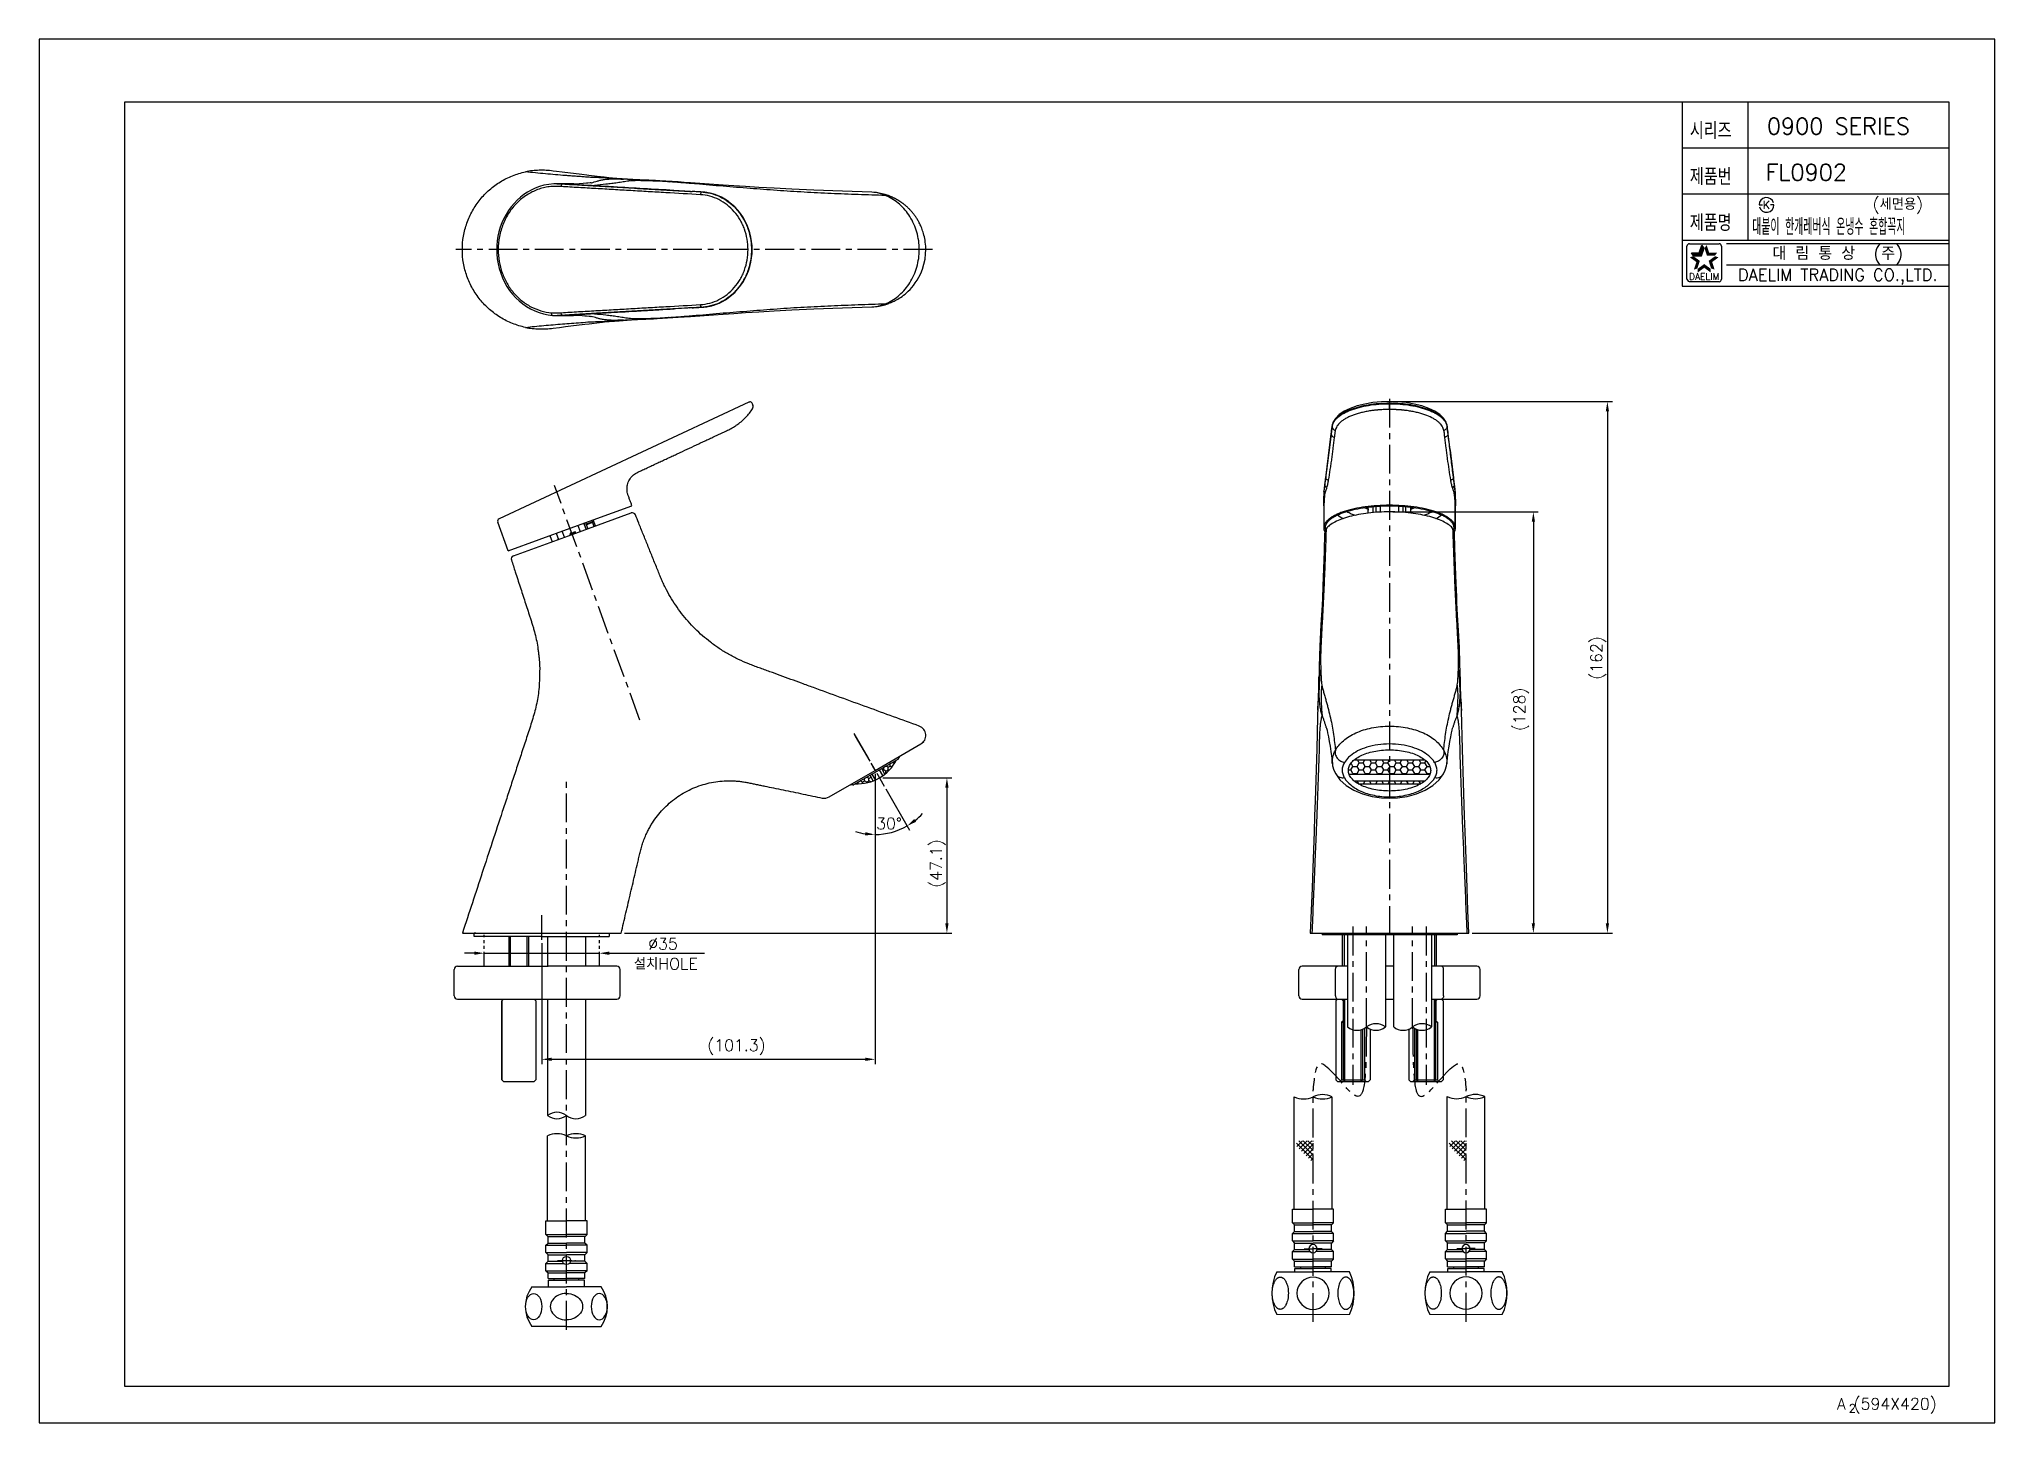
# Model space of a CAD drawing. Extents: x 33214 to 33808, y -33437 to -33017.
import ezdxf
from ezdxf.enums import TextEntityAlignment as Align

# ---------------------------------------------------------------- set-up
doc = ezdxf.new("R2010")
doc.units = 0
doc.header["$LTSCALE"] = 7
doc.header["$MEASUREMENT"] = 0
doc.linetypes.add('CENTER', pattern=[2, 1.25, -0.25, 0.25, -0.25])
doc.linetypes.add('PHANTOM', pattern=[2.5, 1.25, -0.25, 0.25, -0.25, 0.25, -0.25])
doc.layers.get('0').update_dxf_attribs({"color": 2, "linetype": 'CONTINUOUS'})
for name, color, linetype in [('02___PRT_ALL_AXES', 7, 'CONTINUOUS'), ('08_ALL_FEATURES', 7, 'CONTINUOUS'), ('11030_200121-SHAPE', 7, 'CONTINUOUS'), ('29313-SHAPE', 7, 'CONTINUOUS'), ('CENTER', 1, 'CENTER'), ('CL', 1, 'CENTER'), ('D', 2, 'CONTINUOUS'), ('DWG', 7, 'CONTINUOUS'), ('PH', 3, 'PHANTOM'), ('TXT', 4, 'CONTINUOUS')]:
    doc.layers.add(name, color=color, linetype=linetype)
doc.layers.add('외형선', color=7, linetype='CONTINUOUS', lineweight=30)
doc.layers.add('치수선', color=2, linetype='CONTINUOUS', lineweight=13)
doc.styles.add('GHS', font='romans', dxfattribs={"bigfont": 'ghs'})
doc.styles.add('ROMANS', font='ROMANS.shx', dxfattribs={"height": 3.5})

msp = doc.modelspace()

# ---------------------------------------------------------------- texts
at = {"color": 7, "style": 'GHS'}
for s, p in [('0900 SERIES', (33760.03, -33043.44)), ('FL0902', (33750.27, -33057.44))]:
    msp.add_text(s, height=5, dxfattribs=at).set_placement(p, align=Align.MIDDLE)
at = {"style": 'GHS'}
msp.add_text('(세면용)', height=3.5, dxfattribs=at).set_placement((33770.41, -33068.84))
at = {"style": 'GHS', "width": 0.5}
msp.add_text('대붙이 한개레버식 온냉수 혼합꼭지', height=5, dxfattribs=at).set_placement((33733.82, -33076.46))
at = {"color": 7, "linetype": 'Continuous'}
for s, height, style, p in [('대 림 통 상  (주)', 4, 'GHS', (33759.79, -33082.33)), ('DAELIM TRADING CO.,LTD.', 3.6, 'ROMANS', (33759.79, -33089.1))]:
    msp.add_text(s, height=height, dxfattribs=dict(at, style=style)).set_placement(p, align=Align.MIDDLE)
at = {"color": 2, "linetype": 'Continuous', "style": 'ROMANS'}
msp.add_text('DAELIM', height=2, dxfattribs=at).set_placement((33719.25, -33090.09), align=Align.CENTER)
at = {"color": 7, "style": 'GHS'}
for s, height, p in [('A (594X420)', 3.5, (33759.54, -33433)), ('2', 2.5, (33763.19, -33433.83))]:
    msp.add_text(s, height=height, dxfattribs=at).set_placement(p)
at = {"layer": 'D', "style": 'GHS', "width": 0.8}
for s, p in [('시리즈', (33714.87, -33047.29)), ('제품번', (33714.87, -33061.29)), ('제품명', (33714.87, -33075.29))]:
    msp.add_text(s, height=5, dxfattribs=at).set_placement(p)
at = {"layer": 'D', "style": 'GHS'}
msp.add_text('K', height=2.39, dxfattribs=at).set_placement((33738.16, -33067.34), align=Align.MIDDLE)
at = {"layer": 'D', "char_height": 3.5, "attachment_point": 5, "rotation": 90, "style": 'GHS'}
for s, insert in [('\\A1;(162)', (33687.09, -33204.87)), ('\\A1;(128)', (33663.69, -33220.46)), ('\\A1;(47.1)', (33486.49, -33267.26))]:
    msp.add_mtext(s, dxfattribs=dict(at, insert=insert))
at = {"layer": 'D', "char_height": 3.5, "attachment_point": 5, "style": 'GHS'}
for s, insert in [('\\A1;30%%d', (33471.65, -33255.11)), ('%%C35', (33403.02, -33291.61)), ('\\A1;설치HOLE', (33403.87, -33297.7)), ('\\A1;(101.3)', (33425.33, -33323))]:
    msp.add_mtext(s, dxfattribs=dict(at, insert=insert))

# ---------------------------------------------------------------- hatches: boundary and pattern name
at = {"layer": 'D', "ltscale": 0.6}
h = msp.add_hatch(dxfattribs=at)
h.set_pattern_fill('HONEY', color=256, scale=6, angle=30)
h.set_pattern_definition([(30, (29347.5799, -36789.66655), (0.64951905, 1.125), [0.75, -1.5]), (150, (29347.5799, -36789.66655), (-1.299038106, 4e-16), [0.75, -1.5]), (90, (29347.5799, -36789.66655), (-0.64951905, 1.125), [-1.5, 0.75])])
h.paths.add_polyline_path([(33470.42, -33240.1, 0.104208), (33473.96, -33235.79), (33469.44, -33238.4)])
h.paths.add_polyline_path([(33465.89, -33240.45), (33461.37, -33243.06, 0.104208), (33466.87, -33242.15)])
at = {"layer": 'D'}
h = msp.add_hatch(dxfattribs=at)
h.set_pattern_fill('HONEY', color=256, scale=10)
h.set_pattern_definition([(0, (18357.5645, -28528.7376), (1.875, 1.082531755), [1.25, -2.5]), (120, (18357.5645, -28528.7376), (-1.875, 1.082531755), [1.25, -2.5]), (60, (18357.5645, -28528.7376), (4e-16, 2.16506351), [-2.5, 1.25])])
edge = h.paths.add_edge_path()
edge.add_line((33623.67, -33235.79), (33612.94, -33235.79))
edge.add_spline(control_points=[(33612.94, -33235.79), (33612.65, -33236.04), (33612.04, -33236.63), (33611.36, -33237.7), (33611.17, -33238.58), (33611.17, -33238.99)], knot_values=[0, 0, 0, 0, 0.075881, 0.166616, 0.248842, 0.248842, 0.248842, 0.248842], degree=3, periodic=0)
edge.add_spline(control_points=[(33611.17, -33238.99), (33611.17, -33239.37), (33611.25, -33239.75), (33611.37, -33240.1)], knot_values=[0.925544, 0.925544, 0.925544, 0.925544, 1, 1, 1, 1], degree=3, periodic=0)
edge.add_line((33611.37, -33240.1), (33623.67, -33240.1))
edge.add_line((33623.67, -33240.1), (33623.67, -33235.79))
edge = h.paths.add_edge_path()
edge.add_spline(control_points=[(33636.17, -33238.99), (33636.17, -33238.58), (33635.99, -33237.7), (33635.31, -33236.63), (33634.7, -33236.04), (33634.41, -33235.79)], knot_values=[0.751158, 0.751158, 0.751158, 0.751158, 0.833384, 0.924118, 1, 1, 1, 1], degree=3, periodic=0)
edge.add_line((33634.41, -33235.79), (33623.67, -33235.79))
edge.add_line((33623.67, -33235.79), (33623.67, -33240.1))
edge.add_line((33623.67, -33240.1), (33635.98, -33240.1))
edge.add_spline(control_points=[(33635.98, -33240.1), (33636.1, -33239.75), (33636.17, -33239.37), (33636.17, -33238.99)], knot_values=[0, 0, 0, 0, 0.074456, 0.074456, 0.074456, 0.074456], degree=3, periodic=0)
edge = h.paths.add_edge_path()
edge.add_spline(control_points=[(33633.16, -33243.06), (33633.48, -33242.88), (33633.92, -33242.59), (33634.33, -33242.26), (33634.46, -33242.15)], knot_values=[0.244418, 0.244418, 0.244418, 0.244418, 0.31594, 0.349136, 0.349136, 0.349136, 0.349136], degree=3, periodic=0)
edge.add_line((33634.46, -33242.15), (33623.67, -33242.15))
edge.add_line((33623.67, -33242.15), (33623.67, -33243.06))
edge.add_line((33623.67, -33243.06), (33633.16, -33243.06))
edge = h.paths.add_edge_path()
edge.add_line((33623.67, -33242.15), (33612.89, -33242.15))
edge.add_spline(control_points=[(33612.89, -33242.15), (33613.02, -33242.26), (33613.43, -33242.59), (33613.87, -33242.88), (33614.18, -33243.06)], knot_values=[0.650864, 0.650864, 0.650864, 0.650864, 0.68406, 0.755582, 0.755582, 0.755582, 0.755582], degree=3, periodic=0)
edge.add_line((33614.18, -33243.06), (33623.67, -33243.06))
edge.add_line((33623.67, -33243.06), (33623.67, -33242.15))

# ---------------------------------------------------------------- linework, layer by layer
at = {"color": 7}
for p, q in [((33712.53, -33036.02), (33712.53, -33092.02)), ((33732.53, -33036.02), (33732.53, -33078.02)), ((33712.53, -33050.02), (33793.53, -33050.02)), ((33712.53, -33064.02), (33793.53, -33064.02)), ((33712.53, -33078.02), (33793.53, -33078.02)), ((33712.53, -33092.02), (33793.53, -33092.02))]:
    msp.add_line(p, q, dxfattribs=at)
at = {"color": 2, "linetype": 'Continuous'}
for p, q in [((33714.75, -33079.14), (33723.75, -33079.14)), ((33726.03, -33079.02), (33793.53, -33079.02)), ((33714, -33089.89), (33714, -33079.89)), ((33724.5, -33079.89), (33724.5, -33089.89)), ((33726.03, -33085.52), (33793.53, -33085.52)), ((33723.75, -33090.64), (33715, -33090.64))]:
    msp.add_line(p, q, dxfattribs=at)
at = {"color": 2}
for p, q in [((33717.76, -33081.84), (33718.51, -33079.53)), ((33719.18, -33080.45), (33718.51, -33079.53)), ((33716.01, -33082.76), (33715.34, -33081.84)), ((33715.34, -33081.84), (33717.76, -33081.84)), ((33716.01, -33082.76), (33718.43, -33082.76)), ((33718.43, -33082.76), (33719.18, -33080.45)), ((33595.37, -33352.11), (33600.45, -33357.19)), ((33595.49, -33353.16), (33597.24, -33351.41)), ((33596.08, -33351.41), (33600.45, -33355.78)), ((33596.2, -33353.87), (33598.65, -33351.41)), ((33596.9, -33354.57), (33600.07, -33351.41)), ((33597.49, -33351.41), (33600.45, -33354.36)), ((33597.61, -33355.28), (33600.45, -33352.44)), ((33598.9, -33351.41), (33600.45, -33352.95)), ((33600.32, -33351.41), (33600.45, -33351.53)), ((33641.83, -33352.08), (33646.9, -33357.16)), ((33641.95, -33353.13), (33643.7, -33351.38)), ((33642.53, -33351.38), (33646.9, -33355.75)), ((33642.65, -33353.83), (33645.11, -33351.38)), ((33643.36, -33354.54), (33646.53, -33351.38)), ((33643.95, -33351.38), (33646.9, -33354.33)), ((33644.07, -33355.25), (33646.9, -33352.41)), ((33645.36, -33351.38), (33646.9, -33352.92)), ((33646.78, -33351.38), (33646.9, -33351.5)), ((33598.32, -33355.99), (33600.45, -33353.86)), ((33599.02, -33356.69), (33600.45, -33355.27)), ((33599.73, -33357.4), (33600.45, -33356.69)), ((33600.44, -33358.11), (33600.45, -33358.1)), ((33600.46, -33358.11), (33600.45, -33358.1)), ((33644.77, -33355.96), (33646.9, -33353.83)), ((33645.48, -33356.66), (33646.9, -33355.24)), ((33646.19, -33357.37), (33646.9, -33356.65)), ((33646.89, -33358.08), (33646.9, -33358.07)), ((33646.91, -33358.08), (33646.9, -33358.07))]:
    msp.add_line(p, q, dxfattribs=at)
at = {"color": 7, "linetype": 'Continuous'}
for p, q in [((33429.1, -33127.22), (33353.23, -33162.6)), ((33430.24, -33127.8), (33430.19, -33127.67)), ((33374.78, -33165.47), (33393.57, -33158.63)), ((33375.46, -33167.35), (33393.35, -33160.84)), ((33382.51, -33164.78), (33381.83, -33162.9)), ((33355.99, -33172.31), (33352.82, -33163.6)), ((33355.99, -33172.31), (33374.78, -33165.47)), ((33357.58, -33173.86), (33375.46, -33167.35)), ((33368.67, -33167.69), (33369.36, -33169.57)), ((33370.55, -33167.01), (33371.23, -33168.89)), ((33379.01, -33163.93), (33379.69, -33165.81)), ((33379.48, -33163.76), (33380.16, -33165.64)), ((33381.61, -33163.78), (33379.73, -33164.46)), ((33381.61, -33163.78), (33381.91, -33163.14)), ((33381.61, -33163.78), (33382.04, -33164.95)), ((33467.42, -33238.99), (33481.33, -33230.96)), ((33453.51, -33247.02), (33467.42, -33238.99)), ((33342.07, -33288.39), (33366.19, -33288.39)), ((33346.19, -33288.39), (33345.69, -33288.39)), ((33345.69, -33289.39), (33345.69, -33288.39)), ((33362.23, -33289.39), (33345.69, -33289.39)), ((33356.23, -33288.39), (33362.23, -33288.39)), ((33356.23, -33289.39), (33356.23, -33298.39)), ((33366.19, -33289.39), (33362.23, -33289.39)), ((33366.19, -33288.39), (33390.31, -33288.39)), ((33366.19, -33289.39), (33386.69, -33289.39)), ((33385.89, -33288.39), (33386.69, -33288.39)), ((33386.69, -33288.39), (33386.69, -33289.39)), ((33644.17, -33288.89), (33603.17, -33288.89)), ((33609.41, -33298.39), (33609.41, -33288.89)), ((33637.94, -33298.39), (33637.94, -33288.89)), ((33339.63, -33307.39), (33339.63, -33299.39)), ((33389.01, -33298.39), (33368.14, -33298.39)), ((33390.01, -33307.39), (33390.01, -33299.39)), ((33340.63, -33308.39), (33366.91, -33308.39)), ((33366.91, -33308.39), (33389.01, -33308.39)), ((33609.57, -33308.39), (33609.57, -33332.89)), ((33631.78, -33317.5), (33631.78, -33332.89)), ((33589.43, -33391.17), (33600.45, -33391.17)), ((33611.47, -33391.17), (33600.45, -33391.17)), ((33635.89, -33391.14), (33646.9, -33391.14)), ((33657.92, -33391.14), (33646.9, -33391.14))]:
    msp.add_line(p, q, dxfattribs=at)
at = {"linetype": 'Continuous'}
msp.add_lwpolyline([(33213.53, -33437.02), (33807.53, -33437.02), (33807.53, -33017.02), (33213.53, -33017.02)], close=True, dxfattribs=at)
at = {"color": 7, "linetype": 'Continuous'}
msp.add_lwpolyline([(33430.35, -33128.34), (33430.34, -33128.18), (33430.28, -33127.9), (33430.24, -33127.8)], dxfattribs=at)
at = {"color": 2, "linetype": 'Continuous'}
for centre, radius, start, end in [((33714.75, -33079.89), 0.75, 90, 180), ((33723.75, -33079.89), 0.75, 0, 90), ((33714.88, -33089.76), 0.884, 188.1301, 278.1301), ((33723.75, -33089.89), 0.75, 270, 0), ((33597.57, -33331.88), 6.8, 244.98489, 295.01511), ((33603.32, -33343.98), 6.6, 64.17535, 115.82465), ((33603.32, -33331.88), 6.8, 244.98489, 295.01511), ((33644.03, -33331.84), 6.8, 244.98489, 295.01511), ((33649.78, -33343.95), 6.6, 64.17535, 115.82465), ((33649.78, -33331.84), 6.8, 244.98489, 295.01511), ((33370.84, -33356.03), 6.77, 65.10703, 115.32902), ((33376.54, -33356.03), 6.77, 64.67098, 114.89297), ((33376.59, -33343.75), 6.78, 244.70702, 294.85692)]:
    msp.add_arc(centre, radius, start, end, dxfattribs=at)
at = {"color": 7, "linetype": 'Continuous'}
for centre, radius, start, end in [((33353.57, -33163.33), 0.799, 114.97401, 200.03578), ((33393.69, -33161.78), 1, 21.99769, 110), ((33479.83, -33228.37), 3, 300, 70), ((33340.63, -33299.39), 1, 90, 180), ((33389.01, -33299.39), 1, 0, 90), ((33340.63, -33307.39), 1, 180, 270), ((33389.01, -33307.39), 1, 270, 0), ((33602.95, -33397.67), 15, 154.32071, 205.67929), ((33597.95, -33397.67), 15, 334.32071, 25.67929), ((33649.4, -33397.64), 15, 154.32071, 205.67929), ((33644.4, -33397.64), 15, 334.32071, 25.67929)]:
    msp.add_arc(centre, radius, start, end, dxfattribs=at)
at = {"color": 0}
msp.add_arc((33357.92, -33174.8), 1, 110, 197.99988, dxfattribs=at)
at = {"color": 0, "linetype": 'Continuous'}
msp.add_arc((33452.01, -33244.43), 3, 258.34059, 299.99995, dxfattribs=at)
for centre, start, end in [((33613.8, -33313.16), 232.13683, 307.86317), ((33619.55, -33320.56), 52.13683, 127.86317), ((33619.55, -33313.16), 232.13683, 307.86317), ((33627.8, -33313.16), 232.13683, 307.86317), ((33627.8, -33313.16), 232.13683, 307.86317), ((33633.55, -33320.56), 52.13683, 127.86317), ((33633.55, -33313.16), 232.13683, 307.86317), ((33370.81, -33347.43), 52.07995, 127.8063), ((33370.81, -33340.04), 232.1937, 307.92005), ((33376.56, -33340.04), 232.13683, 307.86317)]:
    msp.add_arc(centre, 4.68, start, end)
at = {"color": 7, "linetype": 'Continuous'}
for points, knots in [([(33430.19, -33127.67), (33430.16, -33127.57), (33430.04, -33127.38), (33429.76, -33127.18), (33429.42, -33127.13), (33429.2, -33127.17), (33429.1, -33127.22)], [0, 0, 0, 0, 0.241826, 0.49999, 0.758155, 1, 1, 1, 1]), ([(33393.57, -33158.63), (33393.46, -33158.31), (33393.29, -33157.83), (33393.05, -33157.2), (33392.81, -33156.56), (33392.52, -33155.79), (33392.25, -33154.93), (33392.09, -33154.13), (33392.06, -33153.37), (33392.15, -33152.62), (33392.33, -33151.87), (33392.62, -33151.13), (33393.01, -33150.43), (33393.49, -33149.81), (33394.06, -33149.27), (33394.69, -33148.81), (33395.38, -33148.43), (33396.1, -33148.11), (33396.82, -33147.8), (33397.53, -33147.47), (33398.24, -33147.13), (33398.95, -33146.8), (33399.89, -33146.35), (33401.08, -33145.8), (33402.5, -33145.14), (33403.92, -33144.48), (33405.35, -33143.81), (33406.77, -33143.15), (33408.66, -33142.27), (33411.03, -33141.16), (33413.4, -33140.06), (33415.3, -33139.17), (33416.73, -33138.5), (33418.19, -33137.82), (33419.41, -33137.25), (33420.4, -33136.79), (33421.39, -33136.34), (33422.62, -33135.76), (33423.82, -33135.14), (33424.75, -33134.58), (33425.65, -33133.98), (33426.72, -33133.15), (33427.92, -33132.05), (33429.03, -33130.86), (33429.7, -33130), (33430.02, -33129.56)], [0, 0, 0, 0, 0.019585, 0.029465, 0.039521, 0.059386, 0.077044, 0.092344, 0.106569, 0.121037, 0.13617, 0.151608, 0.167014, 0.182276, 0.197452, 0.212577, 0.227731, 0.242989, 0.258282, 0.273527, 0.288739, 0.303943, 0.319159, 0.349612, 0.38006, 0.410504, 0.44095, 0.471396, 0.501842, 0.562727, 0.623652, 0.653994, 0.684518, 0.715743, 0.747451, 0.763357, 0.779234, 0.810841, 0.842287, 0.858002, 0.873745, 0.905295, 0.936892, 0.968469, 1, 1, 1, 1]), ([(33430.02, -33129.56), (33430.14, -33129.39), (33430.33, -33128.99), (33430.37, -33128.55), (33430.35, -33128.34)], [0, 0, 0, 0, 0.499737, 1, 1, 1, 1]), ([(33480.85, -33225.55), (33475.62, -33223.64), (33467.62, -33220.73), (33456.92, -33216.84), (33450.23, -33214.4), (33445.23, -33212.58), (33441.85, -33211.35), (33438.63, -33210.18), (33435.97, -33209.21), (33433.84, -33208.44), (33432.51, -33207.95), (33431.44, -33207.56), (33430.38, -33207.18), (33428.52, -33206.48), (33425.92, -33205.35), (33422.91, -33203.77), (33420.06, -33202.01), (33416.59, -33199.52), (33412.66, -33196.08), (33409.25, -33192.2), (33406.83, -33188.86), (33405.18, -33186.25), (33403.95, -33183.99), (33403.05, -33182.13), (33402.42, -33180.71), (33401.8, -33179.19), (33401.15, -33177.57), (33400.45, -33175.85), (33399.52, -33173.53), (33398.37, -33170.68), (33397, -33167.29), (33395.75, -33164.2), (33394.96, -33162.24), (33394.62, -33161.4)], [0, 0, 0, 0, 0.1452412, 0.2219426, 0.2967619, 0.3306147, 0.360892, 0.3904273, 0.4199569, 0.4347213, 0.4494862, 0.4568681, 0.4642484, 0.4790139, 0.5085319, 0.5380544, 0.5675425, 0.5958252, 0.6495118, 0.7031839, 0.7300317, 0.7568795, 0.783729, 0.7971482, 0.8105766, 0.8243529, 0.839765, 0.8561699, 0.8727766, 0.9048228, 0.9363034, 0.9681345, 0.9916087, 0.9916087, 0.9916087, 0.9916087]), ([(33390.31, -33288.39), (33390.79, -33286.35), (33391.51, -33283.28), (33392.46, -33279.19), (33393.18, -33276.13), (33393.9, -33273.06), (33394.62, -33270), (33395.22, -33267.44), (33395.7, -33265.4), (33396.06, -33263.87), (33396.44, -33262.35), (33396.9, -33260.83), (33397.48, -33259.32), (33398.12, -33257.89), (33398.77, -33256.6), (33399.67, -33255.06), (33400.89, -33253.25), (33402.56, -33251.22), (33405.03, -33248.74), (33408.53, -33246.1), (33412.48, -33244.16), (33415.8, -33243.08), (33418.36, -33242.5), (33420.96, -33242.17), (33423.15, -33242.1), (33424.9, -33242.17), (33426.2, -33242.28), (33427.29, -33242.42), (33428.15, -33242.57), (33428.79, -33242.7), (33429.43, -33242.83), (33430.28, -33243.01), (33431.35, -33243.23), (33432.64, -33243.49), (33434.39, -33243.85), (33436.67, -33244.32), (33439.54, -33244.92), (33442.51, -33245.53), (33446.48, -33246.35), (33449.45, -33246.96), (33451.4, -33247.36)], [0, 0, 0, 0, 0.068854, 0.10328, 0.137709, 0.172138, 0.206544, 0.24104, 0.25826, 0.275342, 0.292379, 0.309728, 0.327653, 0.345219, 0.36093, 0.375171, 0.40383, 0.432474, 0.461085, 0.518372, 0.575608, 0.604259, 0.632911, 0.661564, 0.690216, 0.704545, 0.718876, 0.733204, 0.740383, 0.747533, 0.754675, 0.761843, 0.776173, 0.790502, 0.804817, 0.834744, 0.867083, 0.900706, 0.934469, 1, 1, 1, 1])]:
    msp.add_open_spline(points, degree=3, knots=knots, dxfattribs=at)
msp.add_open_spline([(33430.35, -33128.34), (33430.34, -33128.15), (33430.3, -33127.97), (33430.24, -33127.8)], degree=3, dxfattribs=at)
at = {"color": 0}
msp.add_open_spline([(33356.97, -33175.11), (33357.36, -33176.31), (33358.24, -33179.03), (33359.62, -33183.26), (33360.85, -33187.04), (33361.83, -33190.07), (33362.44, -33191.96), (33362.94, -33193.47), (33363.3, -33194.6), (33363.65, -33195.74), (33364.08, -33197.27), (33364.54, -33199.21), (33364.91, -33201.17), (33365.13, -33202.77), (33365.27, -33203.95), (33365.39, -33205.04), (33365.51, -33206.15), (33365.56, -33207.55), (33365.55, -33209.46), (33365.49, -33211.82), (33365.33, -33214.35), (33365.01, -33216.82), (33364.4, -33219.98), (33363.53, -33223.07), (33362.55, -33226.15), (33361.79, -33228.46), (33361.02, -33230.76), (33360.01, -33233.83), (33358.75, -33237.67), (33357.23, -33242.28), (33355.72, -33246.9), (33353.7, -33253.04), (33351.17, -33260.73), (33348.14, -33269.95), (33345.1, -33279.17), (33343.08, -33285.32), (33342.07, -33288.39)], degree=3, knots=[0.0081071, 0.0081071, 0.0081071, 0.0081071, 0.0400531, 0.0801061, 0.1201589, 0.1401855, 0.1602172, 0.1702207, 0.1802157, 0.1902225, 0.2002588, 0.2202273, 0.2402048, 0.2506379, 0.2608722, 0.2699753, 0.2782976, 0.2890262, 0.3053789, 0.3263752, 0.3483915, 0.3690877, 0.3890349, 0.4294937, 0.4499602, 0.4703482, 0.4906943, 0.5110519, 0.5518072, 0.5925511, 0.6332953, 0.6740408, 0.7555305, 0.8370203, 0.9185102, 1, 1, 1, 1], dxfattribs=at)
at = {"color": 2}
for points in [[(33717.76, -33081.84), (33718.43, -33082.76), (33718.51, -33079.53), (33719.18, -33080.45)], [(33719.99, -33079.53), (33719.33, -33080.45), (33720.74, -33081.84), (33720.08, -33082.76)], [(33716.85, -33084.67), (33717.92, -33084.32), (33714.88, -33083.25), (33715.96, -33082.9)], [(33715.34, -33081.84), (33716.01, -33082.76), (33717.76, -33081.84), (33718.43, -33082.76)], [(33716.1, -33086.98), (33717.17, -33086.63), (33716.85, -33084.67), (33717.92, -33084.32)], [(33719.25, -33086.42), (33719.25, -33085.29), (33717.29, -33087.85), (33717.29, -33086.71)], [(33721.22, -33087.85), (33721.22, -33086.71), (33719.25, -33086.42), (33719.25, -33085.29)], [(33720.74, -33081.84), (33720.08, -33082.76), (33723.17, -33081.84), (33722.5, -33082.76)], [(33723.62, -33083.25), (33722.55, -33082.9), (33721.66, -33084.67), (33720.59, -33084.32)], [(33721.66, -33084.67), (33720.59, -33084.32), (33722.41, -33086.98), (33721.33, -33086.63)]]:
    msp.add_solid(points, dxfattribs=at)
at = {"layer": '02___PRT_ALL_AXES', "color": 7, "linetype": 'Continuous'}
for p, q in [((33596.17, -33307.39), (33596.17, -33299.39)), ((33651.17, -33307.39), (33651.17, -33299.39))]:
    msp.add_line(p, q, dxfattribs=at)
for points, knots in [([(33604.22, -33164.9), (33604.26, -33164.69), (33604.42, -33164.25), (33604.81, -33163.63), (33605.36, -33163.03), (33606.08, -33162.45), (33606.95, -33161.9), (33607.96, -33161.38), (33609.11, -33160.9), (33610.87, -33160.28), (33613.35, -33159.64), (33616.59, -33159.09), (33620.07, -33158.75), (33622.46, -33158.68), (33623.68, -33158.68)], [0, 0, 0, 0, 0.030747, 0.064488, 0.102385, 0.145144, 0.193113, 0.24638, 0.304852, 0.368292, 0.508603, 0.663749, 0.82922, 1, 1, 1, 1]), ([(33623.68, -33158.68), (33624.89, -33158.68), (33627.29, -33158.75), (33630.77, -33159.09), (33634.01, -33159.64), (33636.49, -33160.28), (33638.25, -33160.9), (33639.4, -33161.38), (33640.41, -33161.9), (33641.28, -33162.45), (33641.99, -33163.03), (33642.55, -33163.63), (33642.94, -33164.25), (33643.09, -33164.69), (33643.14, -33164.9)], [0, 0, 0, 0, 0.17078, 0.336251, 0.491397, 0.631708, 0.695148, 0.75362, 0.806887, 0.854856, 0.897615, 0.935512, 0.969253, 1, 1, 1, 1]), ([(33604.25, -33165.91), (33604.21, -33165.76), (33604.16, -33165.42), (33604.19, -33165.08), (33604.22, -33164.9)], [0.93531141, 0.93531141, 0.93531141, 0.93531141, 0.96551017, 1, 1, 1, 1]), ([(33643.14, -33164.9), (33643.17, -33165.08), (33643.2, -33165.42), (33643.15, -33165.76), (33643.11, -33165.91)], [0, 0, 0, 0, 0.03448983, 0.0647043, 0.0647043, 0.0647043, 0.0647043])]:
    msp.add_open_spline(points, degree=3, knots=knots, dxfattribs=at)
at = {"layer": '08_ALL_FEATURES', "color": 7, "linetype": 'Continuous'}
for p, q in [((33623.68, -33129.44), (33623.68, -33127.03)), ((33606.21, -33134.47), (33605.31, -33141.65)), ((33606.2, -33134.54), (33606.21, -33134.47)), ((33606.2, -33134.54), (33606.2, -33134.73)), ((33606.21, -33134.47), (33606.21, -33134.47)), ((33606.21, -33134.73), (33606.23, -33134.58)), ((33641.13, -33134.58), (33641.15, -33134.73)), ((33642.04, -33141.64), (33641.15, -33134.47)), ((33641.16, -33134.54), (33641.15, -33134.47)), ((33641.16, -33134.54), (33641.16, -33134.73)), ((33605.31, -33141.65), (33603.75, -33154.19)), ((33643.61, -33154.19), (33642.04, -33141.64)), ((33603.68, -33155.08), (33603.68, -33159.11)), ((33603.75, -33154.19), (33603.74, -33154.28)), ((33603.74, -33154.28), (33603.75, -33154.2)), ((33603.74, -33154.28), (33603.74, -33155.74)), ((33603.75, -33154.2), (33603.75, -33154.19)), ((33643.61, -33154.28), (33643.6, -33154.19)), ((33643.6, -33154.19), (33643.6, -33154.19)), ((33643.67, -33154.73), (33643.61, -33154.19)), ((33643.61, -33154.28), (33643.61, -33154.19)), ((33643.61, -33154.28), (33643.61, -33155.74)), ((33643.68, -33155.08), (33643.67, -33154.73)), ((33643.67, -33165), (33643.68, -33155.08)), ((33603.68, -33159.11), (33603.68, -33165)), ((33603.68, -33162.96), (33603.68, -33162.96)), ((33603.71, -33162.67), (33603.71, -33162.96)), ((33617.18, -33160.88), (33617.18, -33158.87)), ((33617.18, -33160.88), (33617.18, -33159.07)), ((33618.69, -33160.73), (33618.69, -33158.92)), ((33619.52, -33158.85), (33619.52, -33160.66)), ((33620.84, -33158.75), (33620.84, -33160.58)), ((33626.52, -33160.58), (33626.52, -33158.75)), ((33627.84, -33160.66), (33627.84, -33158.85)), ((33628.67, -33160.73), (33628.67, -33158.92)), ((33630.18, -33160.88), (33630.18, -33158.87)), ((33630.18, -33160.88), (33630.18, -33159.07)), ((33603.95, -33167.05), (33603.79, -33172.42)), ((33643.54, -33171.41), (33643.41, -33167.06)), ((33603.79, -33172.42), (33603.61, -33177.84)), ((33643.72, -33177), (33643.54, -33171.41)), ((33603.61, -33177.84), (33603.43, -33182.93)), ((33643.9, -33182.23), (33643.72, -33177)), ((33603.43, -33182.93), (33603.28, -33186.79)), ((33644.06, -33186.2), (33643.9, -33182.23)), ((33644.14, -33188.1), (33644.06, -33186.2)), ((33603.1, -33190.49), (33602.95, -33193.21)), ((33603.19, -33188.64), (33603.1, -33190.49)), ((33603.28, -33186.79), (33603.19, -33188.64)), ((33644.23, -33189.98), (33644.14, -33188.1)), ((33644.33, -33191.85), (33644.23, -33189.98)), ((33644.7, -33198.15), (33644.33, -33191.85)), ((33602.74, -33196.74), (33602.6, -33199.34)), ((33602.95, -33193.21), (33602.74, -33196.74)), ((33644.79, -33199.92), (33644.7, -33198.15)), ((33602.42, -33203.53), (33602.37, -33205.12)), ((33602.6, -33199.34), (33602.52, -33201.06)), ((33644.87, -33201.65), (33644.79, -33199.92)), ((33644.93, -33203.32), (33644.87, -33201.65)), ((33644.99, -33204.95), (33644.93, -33203.32)), ((33602.24, -33210.42), (33602.21, -33211.49)), ((33602.26, -33209.95), (33602.24, -33210.42)), ((33602.33, -33206.66), (33602.26, -33209.95)), ((33602.37, -33205.12), (33602.33, -33206.66)), ((33645.03, -33206.52), (33644.99, -33204.95)), ((33645.09, -33209.31), (33645.03, -33206.52)), ((33645.12, -33210.39), (33645.09, -33209.31)), ((33645.15, -33211.49), (33645.12, -33210.39)), ((33645.48, -33220.85), (33645.15, -33211.49)), ((33645.83, -33232.54), (33645.48, -33220.85)), ((33601.82, -33222.8), (33601.54, -33232.46)), ((33604.47, -33225.95), (33604.46, -33225.92)), ((33642.9, -33225.92), (33642.89, -33225.95)), ((33601.54, -33232.46), (33601.06, -33248.17)), ((33646.45, -33252.78), (33645.83, -33232.54)), ((33606.3, -33236.99), (33606.3, -33236.98)), ((33607.34, -33240.05), (33607.34, -33240.05)), ((33640.02, -33240.05), (33640.02, -33240.05)), ((33641.06, -33236.98), (33641.06, -33236.99)), ((33623.68, -33247.02), (33623.68, -33247.43)), ((33599.59, -33288.39), (33647.77, -33288.39)), ((33340.63, -33298.39), (33368.14, -33298.39)), ((33610.92, -33298.39), (33597.17, -33298.39)), ((33607.29, -33307.39), (33607.29, -33299.39)), ((33624.92, -33298.39), (33622.42, -33298.39)), ((33650.17, -33298.39), (33636.42, -33298.39)), ((33640.06, -33307.39), (33640.06, -33299.39)), ((33597.17, -33308.39), (33610.92, -33308.39)), ((33622.42, -33308.39), (33624.92, -33308.39)), ((33636.42, -33308.39), (33650.17, -33308.39))]:
    msp.add_line(p, q, dxfattribs=at)
for points in [[(33623.68, -33127.03), (33621.19, -33127.1), (33618.61, -33127.36), (33616.12, -33127.77), (33613.81, -33128.36), (33611.71, -33129.1), (33609.88, -33129.98), (33608.38, -33131), (33607.24, -33132.14), (33606.5, -33133.36), (33606.21, -33134.47)], [(33641.15, -33134.47), (33640.84, -33133.33), (33640.09, -33132.11), (33638.95, -33130.98), (33637.44, -33129.97), (33635.61, -33129.09), (33633.51, -33128.35), (33631.2, -33127.77), (33628.72, -33127.35), (33626.14, -33127.1), (33623.68, -33127.03)], [(33603.75, -33154.2), (33603.7, -33154.63), (33603.68, -33155.08)], [(33616.92, -33159.24), (33616.9, -33159.22), (33616.94, -33159.26), (33617.05, -33159.43), (33617.15, -33159.71), (33617.18, -33159.98)], [(33630.18, -33159.98), (33630.21, -33159.71), (33630.31, -33159.43), (33630.42, -33159.26), (33630.46, -33159.22)], [(33602.52, -33201.06), (33602.48, -33201.89), (33602.42, -33203.53)], [(33602.21, -33211.49), (33601.93, -33219.46), (33601.82, -33222.8)], [(33604.46, -33225.92), (33604.53, -33226.18), (33604.68, -33226.75), (33604.87, -33227.61), (33605.12, -33228.84), (33605.37, -33230.16), (33605.6, -33231.58), (33605.85, -33233.26), (33606.1, -33235.26), (33606.3, -33236.99)], [(33641.06, -33236.99), (33641.26, -33235.26), (33641.51, -33233.26), (33641.75, -33231.58), (33641.99, -33230.16), (33642.24, -33228.84), (33642.49, -33227.61), (33642.68, -33226.75), (33642.83, -33226.18), (33642.9, -33225.92)], [(33606.3, -33236.98), (33606.39, -33237.59), (33606.79, -33238.92), (33607.34, -33240.05)], [(33607.34, -33240.05), (33608.6, -33241.81), (33610.49, -33243.53), (33612.82, -33244.97), (33615.49, -33246.1), (33618.36, -33246.89), (33621.27, -33247.32), (33623.68, -33247.43)], [(33623.68, -33247.43), (33626.09, -33247.32), (33628.99, -33246.89), (33631.87, -33246.1), (33634.54, -33244.97), (33636.86, -33243.53), (33638.75, -33241.81), (33640.02, -33240.05)], [(33640.02, -33240.05), (33640.57, -33238.92), (33640.97, -33237.59), (33641.06, -33236.98)], [(33601.06, -33248.17), (33600.92, -33252.73), (33600.75, -33257.62)], [(33600.75, -33257.62), (33600.37, -33268.54), (33600.14, -33274.69), (33599.88, -33281.46), (33599.59, -33288.39)], [(33647, -33268.58), (33646.61, -33257.67), (33646.45, -33252.78)], [(33647.77, -33288.39), (33647.49, -33281.49), (33647.22, -33274.73), (33647, -33268.58)]]:
    msp.add_lwpolyline(points, dxfattribs=at)
for centre, radius, start, end in [((33609.22, -33134.89), 3.04, 172.25588, 173.48999), ((33609.2, -33135.02), 3, 169.81409, 171.51565), ((33638.16, -33135.02), 3, 8.48446, 10.24855), ((33638.01, -33134.92), 3.17, 6.86866, 8.1279), ((33635.78, -33157.38), 32.08, 176.84798, 177.07061), ((33671.12, -33159.04), 67.46, 175.86801, 177.08656), ((33576.82, -33159.01), 66.88, 2.9077, 4.1369), ((33611.31, -33157.39), 32.35, 2.92645, 3.14712), ((33605.61, -33162.96), 1.93, 171.1446, 179.87696), ((34301.53, -33163.6), 697.83, 179.94719, 180.11508), ((33641.67, -33165.41), 2.01, 347.3839, 352.04473), ((33609.17, -33239.02), 2.1, 209.36871, 219.08783), ((33597.17, -33299.39), 1, 90, 180), ((33650.17, -33299.39), 1, 0, 90), ((33597.17, -33307.39), 1, 180, 270), ((33650.17, -33307.39), 1, 270, 0), ((33600.45, -33397.67), 4.9, 90, 270), ((33600.45, -33397.67), 4.9, 270, 90), ((33646.9, -33397.64), 4.9, 90, 270), ((33646.9, -33397.64), 4.9, 270, 90)]:
    msp.add_arc(centre, radius, start, end, dxfattribs=at)
for points, knots in [([(33623.68, -33127.55), (33622.58, -33127.55), (33620.41, -33127.64), (33617.26, -33128.02), (33614.34, -33128.63), (33612.11, -33129.35), (33610.53, -33130.03), (33609.5, -33130.57), (33608.6, -33131.15), (33607.83, -33131.77), (33607.19, -33132.41), (33606.7, -33133.08), (33606.36, -33133.76), (33606.24, -33134.24), (33606.21, -33134.48)], [0, 0, 0, 0, 0.165643, 0.326427, 0.477665, 0.615451, 0.678367, 0.736859, 0.790743, 0.840093, 0.885145, 0.926315, 0.964269, 1, 1, 1, 1]), ([(33606.25, -33134.49), (33606.29, -33134.26), (33606.43, -33133.78), (33606.8, -33133.1), (33607.31, -33132.44), (33607.96, -33131.81), (33608.74, -33131.21), (33609.66, -33130.64), (33610.69, -33130.11), (33612.26, -33129.44), (33614.47, -33128.74), (33617.36, -33128.13), (33620.46, -33127.76), (33622.6, -33127.68), (33623.68, -33127.68)], [0, 0, 0, 0, 0.036056, 0.074567, 0.116384, 0.162083, 0.212032, 0.266396, 0.325139, 0.388097, 0.525567, 0.676092, 0.835716, 1, 1, 1, 1]), ([(33623.68, -33129.44), (33623.62, -33129.44), (33623.49, -33129.44), (33623.23, -33129.44), (33622.77, -33129.45), (33622.13, -33129.46), (33621.48, -33129.49), (33620.97, -33129.52), (33620.59, -33129.55), (33620.27, -33129.57), (33620.01, -33129.59), (33619.76, -33129.61), (33619.45, -33129.65), (33619.07, -33129.69), (33618.7, -33129.73), (33618.21, -33129.8), (33617.37, -33129.92), (33616.43, -33130.1), (33615.5, -33130.3), (33614.84, -33130.46), (33614.19, -33130.64), (33613.37, -33130.89), (33612.58, -33131.16), (33611.83, -33131.47), (33611.14, -33131.77), (33610.34, -33132.18), (33609.61, -33132.63), (33609.09, -33133.02), (33608.74, -33133.31), (33608.43, -33133.6), (33608.07, -33134), (33607.7, -33134.52), (33607.38, -33135.17), (33607.24, -33135.62), (33607.18, -33135.84)], [0, 0, 0, 0, 0.010398, 0.020794, 0.041573, 0.083048, 0.124353, 0.144923, 0.165418, 0.18585, 0.196047, 0.206202, 0.226411, 0.246552, 0.266578, 0.286468, 0.325866, 0.402753, 0.440168, 0.476771, 0.512561, 0.547442, 0.614361, 0.646286, 0.67719, 0.735646, 0.789618, 0.814845, 0.838955, 0.861948, 0.883856, 0.924916, 0.963291, 1, 1, 1, 1]), ([(33641.15, -33134.47), (33641.11, -33134.24), (33640.99, -33133.76), (33640.65, -33133.07), (33640.16, -33132.41), (33639.53, -33131.76), (33638.76, -33131.15), (33637.85, -33130.57), (33636.82, -33130.03), (33635.24, -33129.35), (33633.01, -33128.63), (33630.09, -33128.01), (33626.94, -33127.64), (33624.78, -33127.55), (33623.68, -33127.55)], [0, 0, 0, 0, 0.035743, 0.073681, 0.114832, 0.1599, 0.209289, 0.263212, 0.32172, 0.384631, 0.522372, 0.673594, 0.834389, 1, 1, 1, 1]), ([(33623.68, -33127.68), (33624.76, -33127.67), (33626.89, -33127.76), (33630, -33128.13), (33632.89, -33128.73), (33635.1, -33129.44), (33636.67, -33130.11), (33637.7, -33130.64), (33638.61, -33131.21), (33639.4, -33131.81), (33640.05, -33132.44), (33640.56, -33133.1), (33640.92, -33133.78), (33641.07, -33134.25), (33641.11, -33134.49)], [0, 0, 0, 0, 0.164251, 0.323841, 0.474428, 0.611914, 0.674834, 0.733554, 0.787932, 0.837894, 0.883599, 0.925423, 0.963941, 1, 1, 1, 1]), ([(33640.17, -33135.84), (33640.12, -33135.62), (33639.98, -33135.17), (33639.66, -33134.52), (33639.29, -33134), (33638.93, -33133.6), (33638.61, -33133.31), (33638.27, -33133.02), (33637.75, -33132.63), (33636.69, -33131.97), (33635.31, -33131.34), (33633.78, -33130.81), (33632.73, -33130.51), (33631.86, -33130.3), (33630.93, -33130.1), (33629.99, -33129.93), (33629.15, -33129.8), (33628.66, -33129.74), (33628.29, -33129.69), (33627.98, -33129.66), (33627.73, -33129.63), (33627.54, -33129.61), (33627.35, -33129.59), (33627.16, -33129.58), (33626.97, -33129.56), (33626.78, -33129.54), (33626.59, -33129.52), (33626.39, -33129.52), (33626.2, -33129.51), (33626.01, -33129.5), (33625.82, -33129.49), (33625.56, -33129.47), (33625.24, -33129.46), (33624.85, -33129.45), (33624.46, -33129.44), (33624.13, -33129.44), (33623.88, -33129.44), (33623.75, -33129.44), (33623.68, -33129.44)], [0, 0, 0, 0, 0.036715, 0.075093, 0.116171, 0.138086, 0.161077, 0.185183, 0.210415, 0.264356, 0.38554, 0.452467, 0.523165, 0.559811, 0.597216, 0.674141, 0.713515, 0.733415, 0.753429, 0.773563, 0.783658, 0.793775, 0.803933, 0.814127, 0.824321, 0.834512, 0.84474, 0.855025, 0.865326, 0.87562, 0.885925, 0.896245, 0.916929, 0.937656, 0.958417, 0.979202, 0.9896, 1, 1, 1, 1]), ([(33606.2, -33134.54), (33606, -33136.18), (33605.69, -33138.64), (33605.29, -33141.91), (33604.98, -33144.37), (33604.67, -33146.83), (33604.37, -33149.28), (33604.06, -33151.74), (33603.86, -33153.38), (33603.75, -33154.19)], [0, 0, 0, 0, 0.250007, 0.375018, 0.50003, 0.625054, 0.75008, 0.875067, 1, 1, 1, 1]), ([(33604.29, -33150.12), (33604.57, -33147.9), (33604.98, -33144.57), (33605.53, -33140.13), (33605.81, -33137.91), (33605.95, -33136.8)], [0, 0, 0, 0, 0.499944, 0.749953, 1, 1, 1, 1]), ([(33606.9, -33137.96), (33606.77, -33139.03), (33606.56, -33140.63), (33606.27, -33142.78), (33606.05, -33144.39), (33605.83, -33146.02), (33605.51, -33148.2), (33605.25, -33149.84), (33605.07, -33150.93)], [0, 0, 0, 0, 0.246469, 0.370423, 0.49511, 0.62054, 0.746749, 1, 1, 1, 1]), ([(33605.95, -33136.8), (33605.95, -33136.92), (33606.01, -33137.17), (33606.23, -33137.51), (33606.53, -33137.79), (33606.77, -33137.92), (33606.9, -33137.96)], [0, 0, 0, 0, 0.23227, 0.48582, 0.747844, 1, 1, 1, 1]), ([(33606.23, -33134.58), (33606.23, -33134.71), (33606.3, -33134.98), (33606.51, -33135.34), (33606.81, -33135.65), (33607.05, -33135.8), (33607.18, -33135.84)], [0, 0, 0, 0, 0.231919, 0.489784, 0.752864, 1, 1, 1, 1]), ([(33607.18, -33135.84), (33607.1, -33136.19), (33607, -33136.9), (33606.94, -33137.61), (33606.9, -33137.96)], [0, 0, 0, 0, 0.500572, 1, 1, 1, 1]), ([(33641.13, -33134.58), (33641.13, -33134.71), (33641.06, -33134.98), (33640.85, -33135.34), (33640.55, -33135.65), (33640.3, -33135.8), (33640.17, -33135.84)], [0, 0, 0, 0, 0.231916, 0.489824, 0.752912, 1, 1, 1, 1]), ([(33640.46, -33137.96), (33640.42, -33137.61), (33640.36, -33136.9), (33640.26, -33136.19), (33640.18, -33135.84)], [0, 0, 0, 0, 0.499416, 1, 1, 1, 1]), ([(33641.41, -33136.8), (33641.41, -33136.92), (33641.34, -33137.17), (33641.13, -33137.51), (33640.83, -33137.79), (33640.59, -33137.92), (33640.46, -33137.96)], [0, 0, 0, 0, 0.232231, 0.485833, 0.747891, 1, 1, 1, 1]), ([(33642.29, -33150.93), (33642.11, -33149.84), (33641.77, -33147.66), (33641.38, -33144.94), (33641.08, -33142.78), (33640.8, -33140.63), (33640.59, -33139.03), (33640.46, -33137.96)], [0, 0, 0, 0, 0.253152, 0.50491, 0.629643, 0.753536, 1, 1, 1, 1]), ([(33643.6, -33154.19), (33643.49, -33153.37), (33643.29, -33151.73), (33642.99, -33149.28), (33642.68, -33146.82), (33642.38, -33144.37), (33642.07, -33141.91), (33641.66, -33138.64), (33641.36, -33136.18), (33641.16, -33134.54)], [0, 0, 0, 0, 0.124933, 0.24992, 0.374946, 0.499971, 0.624983, 0.749994, 1, 1, 1, 1]), ([(33641.41, -33136.8), (33641.55, -33137.91), (33641.83, -33140.13), (33642.38, -33144.57), (33642.79, -33147.9), (33643.07, -33150.12)], [0, 0, 0, 0, 0.250036, 0.500035, 1, 1, 1, 1]), ([(33604.01, -33152.34), (33604.03, -33152.15), (33604.13, -33151.41), (33604.22, -33150.67), (33604.29, -33150.12)], [0, 0, 0, 0, 0.252799, 1, 1, 1, 1]), ([(33604.29, -33150.12), (33604.29, -33150.19), (33604.29, -33150.3), (33604.32, -33150.46), (33604.38, -33150.56), (33604.46, -33150.63), (33604.57, -33150.68), (33604.71, -33150.73), (33604.88, -33150.81), (33605, -33150.89), (33605.07, -33150.93)], [0, 0, 0, 0, 0.16709, 0.283694, 0.370313, 0.451139, 0.54513, 0.662628, 0.811284, 1, 1, 1, 1]), ([(33605.07, -33150.93), (33605.01, -33151.3), (33604.88, -33152.05), (33604.7, -33152.79), (33604.57, -33153.16)], [0, 0, 0, 0, 0.487896, 1, 1, 1, 1]), ([(33643.07, -33150.12), (33643.07, -33150.19), (33643.07, -33150.3), (33643.04, -33150.46), (33642.98, -33150.56), (33642.9, -33150.63), (33642.78, -33150.68), (33642.65, -33150.73), (33642.48, -33150.81), (33642.36, -33150.89), (33642.29, -33150.93)], [0, 0, 0, 0, 0.166782, 0.28328, 0.36992, 0.450825, 0.544914, 0.662522, 0.81127, 1, 1, 1, 1]), ([(33642.79, -33153.17), (33642.66, -33152.79), (33642.48, -33152.05), (33642.35, -33151.3), (33642.29, -33150.93)], [0, 0, 0, 0, 0.511831, 1, 1, 1, 1]), ([(33643.07, -33150.12), (33643.09, -33150.3), (33643.19, -33151.04), (33643.28, -33151.78), (33643.35, -33152.34)], [0, 0, 0, 0, 0.248832, 1, 1, 1, 1]), ([(33603.74, -33154.28), (33603.73, -33154.34), (33603.7, -33154.61), (33603.68, -33154.88), (33603.68, -33155.08)], [0, 0, 0, 0, 0.249143, 1, 1, 1, 1]), ([(33603.68, -33158.67), (33603.68, -33158.41), (33603.68, -33157.44), (33603.71, -33156.46), (33603.74, -33155.74)], [0, 0, 0, 0, 0.260808, 1, 1, 1, 1]), ([(33603.9, -33155.69), (33603.88, -33155.93), (33603.83, -33156.43), (33603.77, -33157.54), (33603.72, -33159.03), (33603.71, -33160.85), (33603.71, -33162.07), (33603.71, -33162.67)], [0, 0, 0, 0, 0.102405, 0.21883, 0.476377, 0.742946, 1, 1, 1, 1]), ([(33603.75, -33155.61), (33603.75, -33155.63), (33603.75, -33155.66), (33603.76, -33155.69), (33603.76, -33155.71), (33603.76, -33155.71), (33603.77, -33155.71), (33603.77, -33155.71), (33603.78, -33155.7), (33603.78, -33155.69), (33603.79, -33155.66), (33603.8, -33155.64), (33603.81, -33155.6), (33603.82, -33155.57), (33603.83, -33155.55), (33603.84, -33155.54), (33603.84, -33155.53), (33603.85, -33155.53), (33603.86, -33155.52), (33603.87, -33155.54), (33603.88, -33155.57), (33603.89, -33155.62), (33603.9, -33155.66), (33603.9, -33155.69)], [0, 0, 0, 0, 0.110124, 0.174748, 0.192672, 0.203164, 0.21067, 0.221518, 0.237529, 0.258489, 0.312539, 0.37744, 0.446503, 0.513019, 0.570501, 0.594045, 0.61342, 0.628662, 0.641189, 0.673043, 0.736273, 0.842528, 1, 1, 1, 1]), ([(33603.84, -33154.18), (33603.85, -33154), (33603.9, -33153.38), (33603.96, -33152.77), (33604.01, -33152.34)], [0, 0, 0, 0, 0.298139, 1, 1, 1, 1]), ([(33604.57, -33153.17), (33604.51, -33153.36), (33604.41, -33153.64), (33604.28, -33154.02), (33604.18, -33154.3), (33604.09, -33154.6), (33603.99, -33155.06), (33603.93, -33155.43), (33603.9, -33155.69)], [0, 0, 0, 0, 0.230129, 0.344018, 0.457713, 0.575133, 0.701811, 1, 1, 1, 1]), ([(33604.01, -33152.34), (33604.01, -33152.41), (33604.01, -33152.5), (33604.03, -33152.62), (33604.05, -33152.68), (33604.08, -33152.75), (33604.16, -33152.78), (33604.24, -33152.81), (33604.34, -33152.87), (33604.46, -33152.99), (33604.53, -33153.1), (33604.57, -33153.16)], [0, 0, 0, 0, 0.197654, 0.26551, 0.317715, 0.39228, 0.457925, 0.536623, 0.640235, 0.786511, 1, 1, 1, 1]), ([(33643.35, -33152.34), (33643.35, -33152.41), (33643.34, -33152.5), (33643.33, -33152.62), (33643.31, -33152.68), (33643.27, -33152.75), (33643.2, -33152.78), (33643.12, -33152.81), (33643.02, -33152.87), (33642.9, -33152.99), (33642.83, -33153.1), (33642.79, -33153.17)], [0, 0, 0, 0, 0.197701, 0.265582, 0.317809, 0.392406, 0.458052, 0.536737, 0.640327, 0.786569, 1, 1, 1, 1]), ([(33643.45, -33155.69), (33643.42, -33155.43), (33643.37, -33155.06), (33643.27, -33154.6), (33643.18, -33154.3), (33643.08, -33154.02), (33642.95, -33153.64), (33642.85, -33153.36), (33642.79, -33153.17)], [0, 0, 0, 0, 0.298315, 0.424963, 0.542379, 0.656058, 0.769914, 1, 1, 1, 1]), ([(33643.35, -33152.34), (33643.36, -33152.46), (33643.43, -33153.08), (33643.48, -33153.69), (33643.52, -33154.18)], [0, 0, 0, 0, 0.205905, 1, 1, 1, 1]), ([(33643.61, -33155.61), (33643.61, -33155.63), (33643.61, -33155.66), (33643.6, -33155.69), (33643.6, -33155.71), (33643.59, -33155.71), (33643.59, -33155.71), (33643.58, -33155.71), (33643.58, -33155.7), (33643.57, -33155.69), (33643.57, -33155.66), (33643.56, -33155.64), (33643.55, -33155.61), (33643.54, -33155.58), (33643.53, -33155.55), (33643.52, -33155.54), (33643.52, -33155.53), (33643.51, -33155.53), (33643.5, -33155.52), (33643.49, -33155.54), (33643.48, -33155.57), (33643.46, -33155.62), (33643.46, -33155.66), (33643.45, -33155.69)], [0, 0, 0, 0, 0.110198, 0.174903, 0.19287, 0.203404, 0.210929, 0.221765, 0.237755, 0.258691, 0.31269, 0.377548, 0.446576, 0.513073, 0.570555, 0.594109, 0.613503, 0.628773, 0.641335, 0.673225, 0.736433, 0.842626, 1, 1, 1, 1]), ([(33643.62, -33158.66), (33643.61, -33158.13), (33643.58, -33157.35), (33643.52, -33156.36), (33643.48, -33155.9), (33643.45, -33155.69)], [0, 0, 0, 0, 0.540234, 0.784005, 1, 1, 1, 1]), ([(33643.68, -33155.08), (33643.68, -33155.01), (33643.67, -33154.74), (33643.64, -33154.47), (33643.61, -33154.28)], [0, 0, 0, 0, 0.250973, 1, 1, 1, 1]), ([(33643.62, -33155.74), (33643.64, -33156.21), (33643.67, -33157.18), (33643.68, -33158.16), (33643.68, -33158.66)], [0, 0, 0, 0, 0.483717, 1, 1, 1, 1]), ([(33643.65, -33165), (33643.62, -33164.79), (33643.47, -33164.34), (33643.09, -33163.7), (33642.53, -33163.07), (33641.81, -33162.47), (33640.93, -33161.89), (33639.91, -33161.34), (33638.73, -33160.83), (33637.43, -33160.36), (33635.99, -33159.94), (33633.87, -33159.43), (33631.02, -33158.95), (33627.41, -33158.59), (33623.68, -33158.46), (33619.95, -33158.59), (33616.34, -33158.95), (33613.48, -33159.43), (33611.37, -33159.94), (33609.93, -33160.36), (33608.62, -33160.83), (33607.45, -33161.34), (33606.43, -33161.89), (33605.55, -33162.47), (33604.83, -33163.07), (33604.27, -33163.7), (33603.89, -33164.34), (33603.74, -33164.79), (33603.71, -33165)], [0, 0, 0, 0, 0.01511, 0.031795, 0.050604, 0.071842, 0.095655, 0.122093, 0.15115, 0.182781, 0.216866, 0.253151, 0.331133, 0.414275, 0.5, 0.585725, 0.668867, 0.746849, 0.783134, 0.817219, 0.84885, 0.877907, 0.904345, 0.928158, 0.949396, 0.968205, 0.98489, 1, 1, 1, 1]), ([(33623.68, -33160.51), (33621.52, -33160.51), (33618.35, -33160.68), (33614.29, -33161.28), (33611.56, -33161.89), (33609.15, -33162.64), (33607.13, -33163.5), (33605.54, -33164.47), (33604.72, -33165.25), (33604.41, -33165.65)], [0, 0, 0, 0, 0.316905, 0.465798, 0.603629, 0.727535, 0.835374, 0.926037, 1, 1, 1, 1]), ([(33610.72, -33160.39), (33611.15, -33160.64), (33611.97, -33161.05), (33612.82, -33161.39), (33613.21, -33161.53)], [0, 0, 0, 0, 0.2197568, 0.400314, 0.400314, 0.400314, 0.400314]), ([(33617.11, -33159.63), (33616.92, -33159.58), (33616.56, -33159.47), (33616.21, -33159.32), (33616.05, -33159.23)], [0, 0, 0, 0, 0.528022, 1, 1, 1, 1]), ([(33617.18, -33159.98), (33617.18, -33159.83), (33617.13, -33159.52), (33617.01, -33159.24), (33616.93, -33159.11)], [0, 0, 0, 0, 0.49673, 1, 1, 1, 1]), ([(33642.94, -33165.65), (33642.64, -33165.25), (33641.81, -33164.47), (33640.22, -33163.5), (33638.2, -33162.64), (33635.8, -33161.89), (33633.07, -33161.28), (33629.01, -33160.68), (33625.83, -33160.51), (33623.68, -33160.51)], [0, 0, 0, 0, 0.073963, 0.164626, 0.272465, 0.396371, 0.534202, 0.683095, 1, 1, 1, 1]), ([(33630.18, -33159.98), (33630.18, -33159.83), (33630.22, -33159.52), (33630.35, -33159.24), (33630.43, -33159.11)], [0, 0, 0, 0, 0.49673, 1, 1, 1, 1]), ([(33631.3, -33159.23), (33631.15, -33159.32), (33630.8, -33159.47), (33630.44, -33159.58), (33630.25, -33159.63)], [0, 0, 0, 0, 0.471978, 1, 1, 1, 1]), ([(33634.15, -33161.53), (33634.54, -33161.39), (33635.39, -33161.05), (33636.21, -33160.64), (33636.64, -33160.39)], [0.5996702, 0.5996702, 0.5996702, 0.5996702, 0.780243, 1, 1, 1, 1]), ([(33643.65, -33165), (33643.65, -33164.49), (33643.65, -33163.46), (33643.65, -33161.89), (33643.65, -33160.29), (33643.64, -33159.21), (33643.62, -33158.66)], [0, 0, 0, 0, 0.243722, 0.487736, 0.741262, 1, 1, 1, 1]), ([(33604.41, -33165.65), (33604.35, -33167.48), (33604.23, -33171.13), (33604.03, -33176.62), (33603.81, -33182.1), (33603.61, -33186.66), (33603.42, -33190.31), (33603.27, -33193.05), (33603.11, -33195.79), (33602.91, -33199.4), (33602.71, -33203.63), (33602.74, -33206.95), (33602.79, -33208.49)], [0, 0, 0, 0, 0.127953, 0.255901, 0.383846, 0.511782, 0.575742, 0.639698, 0.70366, 0.767623, 0.892643, 1, 1, 1, 1]), ([(33603.71, -33165), (33603.7, -33165.07), (33603.69, -33165.19), (33603.68, -33165.31), (33603.68, -33165.37)], [0, 0, 0, 0, 0.501002, 1, 1, 1, 1]), ([(33603.68, -33165.37), (33603.68, -33165.43), (33603.69, -33165.53), (33603.69, -33165.64), (33603.7, -33165.69)], [0, 0, 0, 0, 0.499201, 1, 1, 1, 1]), ([(33603.7, -33165.69), (33603.71, -33165.78), (33603.75, -33165.95), (33603.85, -33166.25), (33603.94, -33166.46), (33604.01, -33166.58)], [0, 0, 0, 0, 0.01660836, 0.03362135, 0.05996851, 0.05996851, 0.05996851, 0.05996851]), ([(33604.41, -33165.65), (33604.26, -33165.86), (33604.04, -33166.32), (33603.96, -33166.81), (33603.95, -33167.05)], [0, 0, 0, 0, 0.521425, 1, 1, 1, 1]), ([(33643.41, -33167.06), (33643.4, -33166.82), (33643.32, -33166.32), (33643.1, -33165.86), (33642.94, -33165.65)], [0, 0, 0, 0, 0.478573, 1, 1, 1, 1]), ([(33644.57, -33208.49), (33644.61, -33206.95), (33644.65, -33203.63), (33644.44, -33199.4), (33644.25, -33195.79), (33644.09, -33193.05), (33643.93, -33190.31), (33643.74, -33186.66), (33643.55, -33182.1), (33643.33, -33176.62), (33643.13, -33171.13), (33643, -33167.48), (33642.94, -33165.65)], [0, 0, 0, 0, 0.107359, 0.232374, 0.296339, 0.360302, 0.42426, 0.488218, 0.616153, 0.744101, 0.872047, 1, 1, 1, 1]), ([(33643.35, -33166.58), (33643.39, -33166.51), (33643.51, -33166.27), (33643.59, -33166.02), (33643.63, -33165.85)], [0.94994157, 0.94994157, 0.94994157, 0.94994157, 0.96618523, 1, 1, 1, 1]), ([(33643.67, -33165.38), (33643.67, -33165.31), (33643.67, -33165.19), (33643.66, -33165.07), (33643.65, -33165)], [0, 0, 0, 0, 0.499, 1, 1, 1, 1]), ([(33643.66, -33165.69), (33643.66, -33165.66), (33643.67, -33165.56), (33643.67, -33165.45), (33643.67, -33165.38)], [0, 0, 0, 0, 0.250887, 1, 1, 1, 1]), ([(33602.29, -33215.63), (33602.33, -33215.07), (33602.38, -33213.88), (33602.45, -33212.05), (33602.53, -33210.48), (33602.65, -33209.29), (33602.74, -33208.74), (33602.79, -33208.49)], [0, 0, 0, 0, 0.232076, 0.500377, 0.768276, 0.890817, 1, 1, 1, 1]), ([(33602.79, -33208.49), (33602.82, -33209.36), (33602.87, -33210.89), (33603, -33212.41), (33603.11, -33213.05)], [0, 0, 0, 0, 0.572873, 1, 1, 1, 1]), ([(33644.25, -33213.05), (33644.35, -33212.41), (33644.48, -33210.89), (33644.54, -33209.36), (33644.57, -33208.49)], [0, 0, 0, 0, 0.427114, 1, 1, 1, 1]), ([(33644.57, -33208.49), (33644.62, -33208.74), (33644.7, -33209.29), (33644.83, -33210.48), (33644.92, -33212.05), (33644.98, -33213.88), (33645.03, -33215.07), (33645.08, -33215.63)], [0, 0, 0, 0, 0.109183, 0.231731, 0.499642, 0.767943, 1, 1, 1, 1]), ([(33601.89, -33220.74), (33601.9, -33220.24), (33601.98, -33218.53), (33602.13, -33216.82), (33602.29, -33215.63)], [0, 0, 0, 0, 0.292601, 1, 1, 1, 1]), ([(33602.29, -33215.63), (33602.25, -33214.83), (33602.19, -33213.17), (33602.21, -33211.51), (33602.24, -33210.64)], [0, 0, 0, 0, 0.477811, 1, 1, 1, 1]), ([(33603.19, -33222.26), (33603.05, -33221.84), (33602.81, -33220.91), (33602.56, -33219.37), (33602.39, -33217.57), (33602.32, -33216.3), (33602.29, -33215.63)], [0, 0, 0, 0, 0.195615, 0.429384, 0.698749, 1, 1, 1, 1]), ([(33603.11, -33213.05), (33603.05, -33213.38), (33602.97, -33214.09), (33602.88, -33215.62), (33602.88, -33217.64), (33603, -33220), (33603.12, -33221.54), (33603.19, -33222.26)], [0, 0, 0, 0, 0.109374, 0.231605, 0.498329, 0.766194, 1, 1, 1, 1]), ([(33603.11, -33213.05), (33603.13, -33213.18), (33603.17, -33213.41), (33603.25, -33213.75), (33603.33, -33214.05), (33603.43, -33214.46), (33603.57, -33214.97), (33603.8, -33215.78), (33604.1, -33216.81), (33604.45, -33218.05), (33604.78, -33219.29), (33605.22, -33220.96), (33605.74, -33223.05), (33606.26, -33225.54), (33606.66, -33228.03), (33606.98, -33230.49), (33607.16, -33232.12), (33607.23, -33232.94)], [0, 0, 0, 0, 0.018806, 0.035053, 0.050437, 0.065723, 0.096689, 0.127896, 0.190848, 0.254246, 0.317734, 0.381366, 0.508564, 0.634242, 0.757699, 0.879489, 1, 1, 1, 1]), ([(33640.13, -33232.94), (33640.2, -33232.12), (33640.37, -33230.49), (33640.69, -33228.03), (33641.09, -33225.54), (33641.62, -33223.05), (33642.14, -33220.96), (33642.57, -33219.29), (33642.91, -33218.05), (33643.26, -33216.81), (33643.56, -33215.78), (33643.79, -33214.97), (33643.93, -33214.46), (33644.03, -33214.05), (33644.11, -33213.75), (33644.19, -33213.41), (33644.23, -33213.18), (33644.25, -33213.05)], [0, 0, 0, 0, 0.120511, 0.242301, 0.365757, 0.491436, 0.618634, 0.682266, 0.745754, 0.809152, 0.872104, 0.903311, 0.934277, 0.949563, 0.964946, 0.981194, 1, 1, 1, 1]), ([(33644.17, -33222.26), (33644.24, -33221.54), (33644.36, -33220), (33644.48, -33217.64), (33644.48, -33215.62), (33644.39, -33214.09), (33644.31, -33213.38), (33644.25, -33213.05)], [0, 0, 0, 0, 0.233806, 0.501671, 0.768395, 0.890626, 1, 1, 1, 1]), ([(33645.08, -33215.63), (33645.05, -33216.3), (33644.97, -33217.57), (33644.8, -33219.37), (33644.55, -33220.91), (33644.31, -33221.84), (33644.17, -33222.26)], [0, 0, 0, 0, 0.301132, 0.570528, 0.804389, 1, 1, 1, 1]), ([(33645.13, -33210.63), (33645.16, -33211.5), (33645.17, -33213.17), (33645.11, -33214.83), (33645.08, -33215.63)], [0, 0, 0, 0, 0.522197, 1, 1, 1, 1]), ([(33645.08, -33215.63), (33645.12, -33215.97), (33645.33, -33217.68), (33645.43, -33219.39), (33645.48, -33220.76)], [0, 0, 0, 0, 0.204369, 1, 1, 1, 1]), ([(33603.19, -33222.26), (33603.15, -33222.44), (33603.03, -33222.86), (33602.83, -33223.61), (33602.66, -33224.67), (33602.52, -33226.08), (33602.4, -33227.84), (33602.33, -33229.86), (33602.29, -33232.05), (33602.22, -33235.05), (33602.07, -33238.81), (33601.91, -33243.32), (33601.75, -33247.82), (33601.59, -33252.33), (33601.41, -33256.84), (33601.22, -33261.35), (33601.03, -33265.85), (33600.66, -33274.87), (33600.35, -33282.38), (33600.08, -33288.39)], [0, 0, 0, 0, 0.008624, 0.019461, 0.035192, 0.057006, 0.083984, 0.115004, 0.148567, 0.18299, 0.251049, 0.319034, 0.387151, 0.455215, 0.52331, 0.591416, 0.65952, 0.72762, 1, 1, 1, 1]), ([(33604.46, -33225.92), (33604.37, -33225.63), (33604.24, -33225.19), (33604.06, -33224.6), (33603.88, -33224), (33603.64, -33223.41), (33603.38, -33222.79), (33603.25, -33222.44), (33603.19, -33222.26)], [0, 0, 0, 0, 0.236619, 0.3555, 0.474963, 0.71811, 0.848805, 1, 1, 1, 1]), ([(33644.17, -33222.26), (33644.1, -33222.44), (33643.98, -33222.79), (33643.72, -33223.41), (33643.47, -33224), (33643.3, -33224.6), (33643.12, -33225.19), (33642.99, -33225.63), (33642.9, -33225.92)], [0, 0, 0, 0, 0.151195, 0.28189, 0.525038, 0.6445, 0.763381, 1, 1, 1, 1]), ([(33647.28, -33288.39), (33647.01, -33282.38), (33646.64, -33273.37), (33646.21, -33262.85), (33645.94, -33256.84), (33645.76, -33252.33), (33645.61, -33247.82), (33645.48, -33244.07), (33645.37, -33241.07), (33645.28, -33238.82), (33645.2, -33236.56), (33645.13, -33234.29), (33645.09, -33232.03), (33645.04, -33229.85), (33644.95, -33227.84), (33644.84, -33226.09), (33644.69, -33224.67), (33644.52, -33223.62), (33644.33, -33222.86), (33644.21, -33222.45), (33644.17, -33222.26)], [0, 0, 0, 0, 0.272384, 0.408587, 0.476701, 0.544781, 0.612867, 0.681, 0.714943, 0.748806, 0.782841, 0.817312, 0.851821, 0.885126, 0.915933, 0.942914, 0.964717, 0.980351, 0.991292, 1, 1, 1, 1]), ([(33607.23, -33232.94), (33607.52, -33232.39), (33608.25, -33231.32), (33609.66, -33229.89), (33611.4, -33228.62), (33614.21, -33227.14), (33618.34, -33225.88), (33621.86, -33225.55), (33623.68, -33225.55)], [0, 0, 0, 0, 0.099094, 0.204736, 0.318312, 0.440637, 0.709472, 1, 1, 1, 1]), ([(33623.68, -33225.55), (33625.5, -33225.55), (33629.02, -33225.88), (33633.15, -33227.14), (33635.96, -33228.62), (33637.7, -33229.89), (33639.11, -33231.32), (33639.84, -33232.39), (33640.13, -33232.94)], [0, 0, 0, 0, 0.290528, 0.559364, 0.68169, 0.795267, 0.900905, 1, 1, 1, 1]), ([(33606.3, -33236.98), (33606.26, -33236.61), (33606.25, -33235.88), (33606.49, -33234.49), (33606.91, -33233.53), (33607.23, -33232.94)], [0, 0, 0, 0, 0.263069, 0.520682, 1, 1, 1, 1]), ([(33607.23, -33232.94), (33607.13, -33233.29), (33607.13, -33234.13), (33607.72, -33235.3), (33608.76, -33236.18), (33609.62, -33236.48), (33610.03, -33236.54)], [0, 0, 0, 0, 0.215999, 0.476139, 0.752125, 1, 1, 1, 1]), ([(33611.17, -33238.99), (33611.17, -33238.58), (33611.36, -33237.7), (33612.12, -33236.5), (33613.31, -33235.43), (33614.88, -33234.5), (33616.78, -33233.73), (33618.93, -33233.17), (33621.25, -33232.82), (33622.86, -33232.74), (33623.67, -33232.74)], [0, 0, 0, 0, 0.082225, 0.17296, 0.277614, 0.398054, 0.533525, 0.681526, 0.838459, 1, 1, 1, 1]), ([(33623.68, -33230.96), (33622.48, -33230.96), (33620.16, -33231.12), (33616.88, -33231.83), (33614.07, -33232.94), (33612.46, -33233.96), (33611.79, -33234.52)], [0, 0, 0, 0, 0.284027, 0.55199, 0.792292, 1, 1, 1, 1]), ([(33623.67, -33232.74), (33624.49, -33232.74), (33626.09, -33232.82), (33628.42, -33233.17), (33630.57, -33233.73), (33632.47, -33234.5), (33634.04, -33235.43), (33635.23, -33236.5), (33635.99, -33237.7), (33636.17, -33238.58), (33636.17, -33238.99)], [0, 0, 0, 0, 0.161541, 0.318474, 0.466475, 0.601946, 0.722386, 0.82704, 0.917775, 1, 1, 1, 1]), ([(33635.56, -33234.52), (33634.89, -33233.96), (33633.29, -33232.94), (33630.47, -33231.83), (33627.2, -33231.12), (33624.87, -33230.96), (33623.68, -33230.96)], [0, 0, 0, 0, 0.20776, 0.448076, 0.71602, 1, 1, 1, 1]), ([(33640.13, -33232.94), (33640.22, -33233.29), (33640.23, -33234.13), (33639.64, -33235.3), (33638.6, -33236.18), (33637.74, -33236.48), (33637.33, -33236.54)], [0, 0, 0, 0, 0.215999, 0.476138, 0.752125, 1, 1, 1, 1]), ([(33640.13, -33232.94), (33640.45, -33233.53), (33640.87, -33234.49), (33641.11, -33235.88), (33641.1, -33236.61), (33641.06, -33236.98)], [0, 0, 0, 0, 0.479316, 0.73693, 1, 1, 1, 1]), ([(33610.03, -33236.54), (33609.82, -33236.91), (33609.44, -33237.64), (33609.19, -33238.85), (33609.4, -33240.07), (33609.75, -33240.81), (33609.95, -33241.18)], [0, 0, 0, 0, 0.258769, 0.501774, 0.743731, 1, 1, 1, 1]), ([(33611.79, -33234.52), (33611.6, -33234.68), (33610.94, -33235.28), (33610.36, -33235.98), (33610.03, -33236.54)], [0, 0, 0, 0, 0.268474, 1, 1, 1, 1]), ([(33623.67, -33245.24), (33622.86, -33245.24), (33621.25, -33245.17), (33618.93, -33244.82), (33616.78, -33244.25), (33614.88, -33243.49), (33613.31, -33242.56), (33612.12, -33241.48), (33611.36, -33240.29), (33611.17, -33239.41), (33611.17, -33238.99)], [0, 0, 0, 0, 0.161541, 0.318474, 0.466475, 0.601946, 0.722386, 0.82704, 0.917775, 1, 1, 1, 1]), ([(33636.17, -33238.99), (33636.17, -33239.41), (33635.99, -33240.29), (33635.23, -33241.48), (33634.04, -33242.56), (33632.47, -33243.49), (33630.57, -33244.25), (33628.42, -33244.82), (33626.09, -33245.17), (33624.49, -33245.24), (33623.67, -33245.24)], [0, 0, 0, 0, 0.082225, 0.17296, 0.277614, 0.398054, 0.533525, 0.681526, 0.838459, 1, 1, 1, 1]), ([(33637.33, -33236.54), (33637.22, -33236.36), (33636.73, -33235.61), (33636.09, -33234.96), (33635.56, -33234.52)], [0, 0, 0, 0, 0.233287, 1, 1, 1, 1]), ([(33637.41, -33241.18), (33637.61, -33240.81), (33637.96, -33240.07), (33638.17, -33238.85), (33637.92, -33237.64), (33637.54, -33236.91), (33637.33, -33236.54)], [0, 0, 0, 0, 0.256269, 0.498225, 0.741229, 1, 1, 1, 1]), ([(33637.41, -33241.18), (33637.66, -33241.22), (33638.19, -33241.23), (33638.95, -33241.04), (33639.59, -33240.64), (33639.91, -33240.26), (33640.02, -33240.05)], [0, 0, 0, 0, 0.258226, 0.517148, 0.76608, 1, 1, 1, 1]), ([(33607.54, -33240.35), (33607.67, -33240.51), (33608, -33240.81), (33608.8, -33241.2), (33609.51, -33241.24), (33609.95, -33241.18)], [0, 0, 0, 0, 0.238979, 0.489981, 1, 1, 1, 1]), ([(33609.95, -33241.18), (33610.43, -33242.03), (33611.51, -33243.2), (33613.29, -33244.44), (33615.61, -33245.65), (33619.1, -33246.73), (33622.1, -33247.02), (33623.68, -33247.02)], [0, 0, 0, 0, 0.18873, 0.298834, 0.420144, 0.694691, 1, 1, 1, 1]), ([(33623.68, -33247.02), (33625.26, -33247.02), (33628.26, -33246.73), (33631.75, -33245.65), (33634.07, -33244.44), (33635.85, -33243.2), (33636.93, -33242.03), (33637.41, -33241.18)], [0, 0, 0, 0, 0.30531, 0.579856, 0.701165, 0.81127, 1, 1, 1, 1]), ([(33607.29, -33299.39), (33607.29, -33299.26), (33607.32, -33299.02), (33607.42, -33298.73), (33607.55, -33298.56), (33607.65, -33298.46), (33607.77, -33298.4), (33607.85, -33298.39), (33607.89, -33298.39)], [0, 0, 0, 0, 0.303503, 0.578472, 0.699496, 0.808452, 0.907256, 1, 1, 1, 1]), ([(33640.06, -33299.39), (33640.06, -33299.26), (33640.03, -33299.02), (33639.92, -33298.73), (33639.8, -33298.56), (33639.7, -33298.46), (33639.58, -33298.4), (33639.5, -33298.39), (33639.46, -33298.39)], [0, 0, 0, 0, 0.303503, 0.578472, 0.699496, 0.808452, 0.907256, 1, 1, 1, 1]), ([(33607.29, -33307.39), (33607.29, -33307.52), (33607.32, -33307.76), (33607.42, -33308.04), (33607.55, -33308.22), (33607.65, -33308.32), (33607.77, -33308.38), (33607.85, -33308.39), (33607.89, -33308.39)], [0, 0, 0, 0, 0.303503, 0.578472, 0.699496, 0.808452, 0.907256, 1, 1, 1, 1]), ([(33640.06, -33307.39), (33640.06, -33307.52), (33640.03, -33307.76), (33639.92, -33308.04), (33639.8, -33308.22), (33639.7, -33308.32), (33639.58, -33308.38), (33639.5, -33308.39), (33639.46, -33308.39)], [0, 0, 0, 0, 0.303503, 0.578472, 0.699496, 0.808452, 0.907256, 1, 1, 1, 1]), ([(33588.04, -33397.67), (33588.04, -33397.35), (33588.07, -33396.72), (33588.21, -33395.81), (33588.43, -33394.97), (33588.68, -33394.33), (33588.93, -33393.89), (33589.12, -33393.6), (33589.32, -33393.35), (33589.54, -33393.15), (33589.77, -33392.98), (33590, -33392.86), (33590.24, -33392.79), (33590.49, -33392.77), (33590.73, -33392.79), (33590.97, -33392.86), (33591.21, -33392.98), (33591.43, -33393.15), (33591.65, -33393.35), (33591.86, -33393.6), (33592.05, -33393.89), (33592.29, -33394.33), (33592.55, -33394.97), (33592.77, -33395.81), (33592.91, -33396.72), (33592.94, -33397.35), (33592.94, -33397.67)], [0, 0, 0, 0, 0.080704, 0.159092, 0.233029, 0.300701, 0.331795, 0.360921, 0.388061, 0.413284, 0.436751, 0.458743, 0.479657, 0.5, 0.520343, 0.541257, 0.563249, 0.586716, 0.611939, 0.639079, 0.668205, 0.699299, 0.766971, 0.840908, 0.919296, 1, 1, 1, 1]), ([(33612.86, -33397.67), (33612.86, -33397.35), (33612.83, -33396.72), (33612.69, -33395.81), (33612.47, -33394.97), (33612.21, -33394.33), (33611.97, -33393.89), (33611.78, -33393.6), (33611.57, -33393.35), (33611.35, -33393.15), (33611.13, -33392.98), (33610.89, -33392.86), (33610.65, -33392.79), (33610.41, -33392.77), (33610.16, -33392.79), (33609.92, -33392.86), (33609.69, -33392.98), (33609.46, -33393.15), (33609.24, -33393.35), (33609.04, -33393.6), (33608.84, -33393.89), (33608.6, -33394.33), (33608.35, -33394.97), (33608.12, -33395.81), (33607.99, -33396.72), (33607.96, -33397.35), (33607.96, -33397.67)], [0, 0, 0, 0, 0.080704, 0.159092, 0.233029, 0.300701, 0.331795, 0.360921, 0.388061, 0.413284, 0.436751, 0.458743, 0.479657, 0.5, 0.520343, 0.541257, 0.563249, 0.586716, 0.611939, 0.639079, 0.668205, 0.699299, 0.766971, 0.840908, 0.919296, 1, 1, 1, 1]), ([(33634.5, -33397.64), (33634.5, -33397.32), (33634.53, -33396.69), (33634.66, -33395.78), (33634.88, -33394.94), (33635.14, -33394.3), (33635.38, -33393.86), (33635.57, -33393.57), (33635.78, -33393.32), (33636, -33393.11), (33636.22, -33392.95), (33636.46, -33392.83), (33636.7, -33392.76), (33636.94, -33392.73), (33637.19, -33392.76), (33637.43, -33392.83), (33637.66, -33392.95), (33637.89, -33393.11), (33638.11, -33393.32), (33638.31, -33393.57), (33638.51, -33393.86), (33638.75, -33394.3), (33639.01, -33394.94), (33639.23, -33395.78), (33639.36, -33396.69), (33639.39, -33397.32), (33639.39, -33397.64)], [0, 0, 0, 0, 0.080704, 0.159092, 0.233029, 0.300701, 0.331795, 0.360921, 0.388061, 0.413284, 0.436751, 0.458743, 0.479657, 0.5, 0.520343, 0.541257, 0.563249, 0.586716, 0.611939, 0.639079, 0.668205, 0.699299, 0.766971, 0.840908, 0.919296, 1, 1, 1, 1]), ([(33659.31, -33397.64), (33659.31, -33397.32), (33659.28, -33396.69), (33659.15, -33395.78), (33658.92, -33394.94), (33658.67, -33394.3), (33658.43, -33393.86), (33658.23, -33393.57), (33658.03, -33393.32), (33657.81, -33393.11), (33657.58, -33392.95), (33657.35, -33392.83), (33657.11, -33392.76), (33656.86, -33392.73), (33656.62, -33392.76), (33656.38, -33392.83), (33656.14, -33392.95), (33655.92, -33393.11), (33655.7, -33393.32), (33655.49, -33393.57), (33655.3, -33393.86), (33655.06, -33394.3), (33654.8, -33394.94), (33654.58, -33395.78), (33654.44, -33396.69), (33654.41, -33397.32), (33654.41, -33397.64)], [0, 0, 0, 0, 0.080704, 0.159092, 0.233029, 0.300701, 0.331795, 0.360921, 0.388061, 0.413284, 0.436751, 0.458743, 0.479657, 0.5, 0.520343, 0.541257, 0.563249, 0.586716, 0.611939, 0.639079, 0.668205, 0.699299, 0.766971, 0.840908, 0.919296, 1, 1, 1, 1]), ([(33592.94, -33397.67), (33592.94, -33397.99), (33592.91, -33398.62), (33592.77, -33399.53), (33592.55, -33400.38), (33592.29, -33401.01), (33592.05, -33401.46), (33591.86, -33401.74), (33591.65, -33401.99), (33591.43, -33402.2), (33591.21, -33402.36), (33590.97, -33402.48), (33590.73, -33402.55), (33590.49, -33402.58), (33590.24, -33402.55), (33590, -33402.48), (33589.77, -33402.36), (33589.54, -33402.2), (33589.32, -33401.99), (33589.12, -33401.74), (33588.93, -33401.46), (33588.68, -33401.01), (33588.43, -33400.38), (33588.21, -33399.53), (33588.07, -33398.62), (33588.04, -33397.99), (33588.04, -33397.67)], [0, 0, 0, 0, 0.080704, 0.159092, 0.233029, 0.300701, 0.331795, 0.360921, 0.388061, 0.413284, 0.436751, 0.458743, 0.479657, 0.5, 0.520343, 0.541257, 0.563249, 0.586716, 0.611939, 0.639079, 0.668205, 0.699299, 0.766971, 0.840908, 0.919296, 1, 1, 1, 1]), ([(33607.96, -33397.67), (33607.96, -33397.99), (33607.99, -33398.62), (33608.12, -33399.53), (33608.35, -33400.38), (33608.6, -33401.01), (33608.84, -33401.46), (33609.04, -33401.74), (33609.24, -33401.99), (33609.46, -33402.2), (33609.69, -33402.36), (33609.92, -33402.48), (33610.16, -33402.55), (33610.41, -33402.58), (33610.65, -33402.55), (33610.89, -33402.48), (33611.13, -33402.36), (33611.35, -33402.2), (33611.57, -33401.99), (33611.78, -33401.74), (33611.97, -33401.46), (33612.21, -33401.01), (33612.47, -33400.38), (33612.69, -33399.53), (33612.83, -33398.62), (33612.86, -33397.99), (33612.86, -33397.67)], [0, 0, 0, 0, 0.080704, 0.159092, 0.233029, 0.300701, 0.331795, 0.360921, 0.388061, 0.413284, 0.436751, 0.458743, 0.479657, 0.5, 0.520343, 0.541257, 0.563249, 0.586716, 0.611939, 0.639079, 0.668205, 0.699299, 0.766971, 0.840908, 0.919296, 1, 1, 1, 1]), ([(33639.39, -33397.64), (33639.39, -33397.96), (33639.36, -33398.59), (33639.23, -33399.5), (33639.01, -33400.34), (33638.75, -33400.98), (33638.51, -33401.42), (33638.31, -33401.71), (33638.11, -33401.96), (33637.89, -33402.17), (33637.66, -33402.33), (33637.43, -33402.45), (33637.19, -33402.52), (33636.94, -33402.55), (33636.7, -33402.52), (33636.46, -33402.45), (33636.22, -33402.33), (33636, -33402.17), (33635.78, -33401.96), (33635.57, -33401.71), (33635.38, -33401.42), (33635.14, -33400.98), (33634.88, -33400.34), (33634.66, -33399.5), (33634.53, -33398.59), (33634.5, -33397.96), (33634.5, -33397.64)], [0, 0, 0, 0, 0.080704, 0.159092, 0.233029, 0.300701, 0.331795, 0.360921, 0.388061, 0.413284, 0.436751, 0.458743, 0.479657, 0.5, 0.520343, 0.541257, 0.563249, 0.586716, 0.611939, 0.639079, 0.668205, 0.699299, 0.766971, 0.840908, 0.919296, 1, 1, 1, 1]), ([(33654.41, -33397.64), (33654.41, -33397.96), (33654.44, -33398.59), (33654.58, -33399.5), (33654.8, -33400.34), (33655.06, -33400.98), (33655.3, -33401.42), (33655.49, -33401.71), (33655.7, -33401.96), (33655.92, -33402.17), (33656.14, -33402.33), (33656.38, -33402.45), (33656.62, -33402.52), (33656.86, -33402.55), (33657.11, -33402.52), (33657.35, -33402.45), (33657.58, -33402.33), (33657.81, -33402.17), (33658.03, -33401.96), (33658.23, -33401.71), (33658.43, -33401.42), (33658.67, -33400.98), (33658.92, -33400.34), (33659.15, -33399.5), (33659.28, -33398.59), (33659.31, -33397.96), (33659.31, -33397.64)], [0, 0, 0, 0, 0.080704, 0.159092, 0.233029, 0.300701, 0.331795, 0.360921, 0.388061, 0.413284, 0.436751, 0.458743, 0.479657, 0.5, 0.520343, 0.541257, 0.563249, 0.586716, 0.611939, 0.639079, 0.668205, 0.699299, 0.766971, 0.840908, 0.919296, 1, 1, 1, 1])]:
    msp.add_open_spline(points, degree=3, knots=knots, dxfattribs=at)
for points in [[(33605.95, -33136.8), (33606.03, -33136.11), (33606.11, -33135.42), (33606.21, -33134.73)], [(33641.15, -33134.73), (33641.25, -33135.42), (33641.32, -33136.11), (33641.41, -33136.8)], [(33607.88, -33161.44), (33608.42, -33161.85), (33609, -33162.2), (33609.61, -33162.52)], [(33637.75, -33162.52), (33638.35, -33162.2), (33638.94, -33161.85), (33639.48, -33161.44)]]:
    msp.add_open_spline(points, degree=3, dxfattribs=at)
at = {"layer": '11030_200121-SHAPE', "color": 7, "linetype": 'Continuous'}
for p, q in [((33370.65, -33057.19), (33369.63, -33057.05)), ((33372.38, -33057.41), (33370.65, -33057.19)), ((33377.58, -33060.98), (33376.65, -33061.06)), ((33378.78, -33060.88), (33377.58, -33060.98)), ((33379.75, -33060.78), (33378.78, -33060.88)), ((33380.51, -33058.42), (33379.87, -33058.34)), ((33383.05, -33058.71), (33380.51, -33058.42)), ((33381.15, -33060.63), (33381.26, -33060.61)), ((33382.23, -33061.45), (33381.6, -33061.51)), ((33385.1, -33058.96), (33383.05, -33058.71)), ((33385.83, -33059.04), (33385.1, -33058.96)), ((33386.12, -33059.08), (33385.83, -33059.04)), ((33388.91, -33059.28), (33386.57, -33059.12)), ((33390.58, -33059.41), (33388.91, -33059.28)), ((33393.29, -33059.63), (33390.58, -33059.41)), ((33392.63, -33059.59), (33392.77, -33059.6)), ((33392.77, -33059.6), (33392.8, -33059.6)), ((33392.78, -33059.6), (33392.8, -33059.6)), ((33392.8, -33059.6), (33392.96, -33059.61)), ((33393.18, -33059.62), (33392.8, -33059.61)), ((33397.54, -33059.79), (33393.18, -33059.62)), ((33398.73, -33059.84), (33397.54, -33059.79)), ((33399.68, -33059.89), (33398.73, -33059.84)), ((33400.71, -33059.94), (33399.68, -33059.89)), ((33402.09, -33060.02), (33400.71, -33059.94)), ((33403.87, -33060.28), (33403.6, -33060.26)), ((33421.25, -33061.32), (33411.36, -33060.62)), ((33471.24, -33064.46), (33471.13, -33064.42)), ((33471.12, -33097.4), (33471.13, -33097.4)), ((33376.72, -33100.76), (33377.6, -33100.83)), ((33379.28, -33103.55), (33380.61, -33103.39)), ((33380.61, -33103.39), (33383.77, -33103.03)), ((33381.18, -33101.18), (33381.16, -33101.18)), ((33381.17, -33101.18), (33381.16, -33101.18)), ((33381.66, -33100.32), (33382.23, -33100.37)), ((33383.77, -33103.03), (33384.59, -33102.93)), ((33386.06, -33102.63), (33386.11, -33102.63)), ((33386.08, -33102.74), (33386.28, -33102.72)), ((33386.28, -33102.72), (33386.66, -33102.7)), ((33386.66, -33102.7), (33388.25, -33102.58)), ((33388.25, -33102.58), (33389.66, -33102.48)), ((33389.66, -33102.48), (33393.3, -33102.19)), ((33392.6, -33102.21), (33394.94, -33102.13)), ((33392.63, -33102.22), (33392.6, -33102.22)), ((33392.63, -33102.22), (33392.6, -33102.22)), ((33394.94, -33102.13), (33397.82, -33102.02)), ((33397.82, -33102.02), (33399.11, -33101.96)), ((33399.11, -33101.96), (33400.14, -33101.91)), ((33400.14, -33101.91), (33401.21, -33101.85)), ((33401.21, -33101.85), (33407.58, -33101.46)), ((33403.6, -33101.56), (33403.87, -33101.54)), ((33369.63, -33104.77), (33371.56, -33104.52)), ((33371.56, -33104.52), (33373.38, -33104.29))]:
    msp.add_line(p, q, dxfattribs=at)
for points in [[(33379.87, -33058.34), (33378.35, -33058.15), (33372.38, -33057.41)], [(33380.85, -33060.67), (33380.17, -33060.74), (33379.75, -33060.78)], [(33381.21, -33060.63), (33381.21, -33060.63), (33381.18, -33060.63), (33381.08, -33060.64), (33380.85, -33060.67)], [(33386.57, -33059.12), (33386.36, -33059.1), (33386.31, -33059.1), (33386.28, -33059.09), (33386.25, -33059.09), (33386.2, -33059.09), (33386.12, -33059.08)], [(33411.36, -33060.62), (33409.45, -33060.49), (33407.58, -33060.36), (33402.09, -33060.02)], [(33466.44, -33063.5), (33457.56, -33063.21), (33448.83, -33062.89), (33442.15, -33062.59), (33436.81, -33062.3), (33432.13, -33062.03), (33428.1, -33061.78), (33424.48, -33061.54), (33421.25, -33061.32)], [(33471.13, -33064.42), (33470.45, -33064.2), (33469.55, -33063.95), (33468.68, -33063.75), (33467.83, -33063.61), (33467.01, -33063.53), (33466.43, -33063.5)], [(33482.83, -33080.91), (33482.82, -33080.52), (33482.79, -33079.84), (33482.74, -33079.21), (33482.68, -33078.6), (33482.59, -33078.03), (33482.49, -33077.49), (33482.39, -33076.98), (33482.27, -33076.5), (33482.14, -33076.03), (33482.01, -33075.6), (33481.87, -33075.18), (33481.73, -33074.77), (33481.58, -33074.38), (33481.43, -33074.02), (33481.28, -33073.67), (33481.13, -33073.35), (33480.99, -33073.05), (33480.85, -33072.78), (33480.71, -33072.52), (33480.58, -33072.27), (33480.44, -33072.04), (33480.31, -33071.81), (33480.17, -33071.59), (33480.03, -33071.37), (33479.89, -33071.16), (33479.75, -33070.95), (33479.61, -33070.75), (33479.47, -33070.56), (33479.34, -33070.37), (33479.2, -33070.19), (33479.06, -33070.02), (33478.93, -33069.85), (33478.79, -33069.69), (33478.66, -33069.53), (33478.53, -33069.37), (33478.4, -33069.22), (33478.26, -33069.08), (33478.13, -33068.94), (33478, -33068.8), (33477.87, -33068.67), (33477.75, -33068.54), (33477.62, -33068.41), (33477.49, -33068.29), (33477.37, -33068.17), (33477.24, -33068.05), (33477.12, -33067.94), (33476.99, -33067.83), (33476.87, -33067.72), (33476.75, -33067.62), (33476.63, -33067.51), (33476.51, -33067.42), (33476.39, -33067.32), (33476.27, -33067.22), (33476.16, -33067.13), (33476.04, -33067.04), (33475.93, -33066.96), (33475.81, -33066.87), (33475.7, -33066.79), (33475.59, -33066.71), (33475.48, -33066.63), (33475.37, -33066.55), (33475.26, -33066.48), (33475.15, -33066.4), (33475.04, -33066.33), (33474.93, -33066.26), (33474.83, -33066.19), (33474.72, -33066.13), (33474.62, -33066.06), (33474.51, -33066), (33474.41, -33065.94), (33474.31, -33065.88), (33474.2, -33065.82), (33474.1, -33065.76), (33474, -33065.7), (33473.9, -33065.65), (33473.81, -33065.59), (33473.71, -33065.54), (33473.61, -33065.49), (33473.51, -33065.44), (33473.42, -33065.39), (33473.32, -33065.34), (33473.23, -33065.29), (33473.13, -33065.25), (33473.04, -33065.2), (33472.95, -33065.16), (33472.85, -33065.11), (33472.76, -33065.07), (33472.67, -33065.03), (33472.58, -33064.99), (33472.5, -33064.95), (33472.41, -33064.91), (33472.32, -33064.88), (33472.24, -33064.84), (33472.15, -33064.81), (33472.07, -33064.77), (33471.99, -33064.74), (33471.91, -33064.71), (33471.83, -33064.68), (33471.75, -33064.65), (33471.67, -33064.62), (33471.6, -33064.59), (33471.52, -33064.56), (33471.45, -33064.53), (33471.38, -33064.51), (33471.24, -33064.46)], [(33471.12, -33097.4), (33471.35, -33097.32), (33471.65, -33097.21), (33471.96, -33097.09), (33472.26, -33096.97), (33472.56, -33096.84), (33472.87, -33096.7), (33473.2, -33096.54), (33473.54, -33096.37), (33473.91, -33096.17), (33474.31, -33095.94), (33474.73, -33095.69), (33475.16, -33095.41), (33475.6, -33095.1), (33476.06, -33094.76), (33476.53, -33094.39), (33477.02, -33093.97), (33477.52, -33093.51), (33478.03, -33092.99), (33478.56, -33092.41), (33479.09, -33091.76), (33479.64, -33091.03), (33480.2, -33090.19), (33480.75, -33089.23), (33481.3, -33088.11), (33481.81, -33086.83), (33482.26, -33085.35), (33482.6, -33083.76), (33482.78, -33082.18), (33482.83, -33080.91)], [(33466.43, -33098.32), (33467.01, -33098.29), (33467.83, -33098.21), (33468.68, -33098.07), (33469.55, -33097.87), (33470.45, -33097.62), (33471.13, -33097.4)], [(33373.38, -33104.29), (33374.97, -33104.09), (33379.28, -33103.55)], [(33377.6, -33100.83), (33379.31, -33100.99), (33379.77, -33101.03)], [(33379.77, -33101.03), (33380.57, -33101.11), (33380.88, -33101.15), (33381.1, -33101.17), (33381.17, -33101.18)], [(33384.59, -33102.93), (33385.84, -33102.77), (33386, -33102.75), (33386.09, -33102.74)], [(33386.08, -33102.74), (33386.08, -33102.74), (33386.08, -33102.74)], [(33407.58, -33101.46), (33409.45, -33101.33), (33411.36, -33101.2), (33418.3, -33100.71)], [(33418.3, -33100.71), (33421.25, -33100.5), (33424.48, -33100.28), (33428.1, -33100.04), (33432.13, -33099.79), (33436.81, -33099.52), (33442.15, -33099.23), (33448.82, -33098.93), (33457.56, -33098.61), (33466.44, -33098.32)]]:
    msp.add_lwpolyline(points, dxfattribs=at)
for centre, radius, start, end in [((33387.06, -33154.07), 94.64, 86.63073, 87.59906), ((33392.48, -33250.66), 190.72, 86.28045, 86.57652), ((33466.19, -33071.9), 8.4, 88.0158, 88.26538), ((33466.06, -33075.59), 12, 65.60599, 68.07351), ((33465.87, -33085.81), 12.45, 292.00061, 294.33697), ((33386.75, -33001.05), 101.34, 272.41978, 273.30928), ((33386.04, -32988.48), 113.93, 273.31594, 273.46213), ((33392.62, -32913.4), 188.47, 273.4217, 273.72133), ((33466.19, -33089.92), 8.4, 271.73463, 271.98428)]:
    msp.add_arc(centre, radius, start, end, dxfattribs=at)
for points, knots in [([(33361.23, -33104.52), (33360.56, -33104.38), (33359.23, -33104.03), (33357.29, -33103.35), (33355.41, -33102.52), (33353.01, -33101.19), (33350.24, -33099.15), (33347.37, -33096.18), (33345.05, -33092.77), (33343.35, -33089.01), (33342.3, -33085.02), (33341.95, -33080.91), (33342.3, -33076.8), (33343.35, -33072.81), (33345.05, -33069.05), (33347.37, -33065.63), (33350.24, -33062.66), (33353.01, -33060.63), (33355.41, -33059.3), (33357.29, -33058.46), (33359.23, -33057.78), (33360.56, -33057.44), (33361.23, -33057.3)], [0, 0, 0, 0, 0.031238, 0.062515, 0.09382, 0.125101, 0.187576, 0.250064, 0.312567, 0.375078, 0.437592, 0.499984, 0.562417, 0.624891, 0.687426, 0.749903, 0.812388, 0.874888, 0.906172, 0.93746, 0.968735, 1, 1, 1, 1]), ([(33391.03, -33059.51), (33389.65, -33059.42), (33387.68, -33059.27), (33385.16, -33059.13), (33383.57, -33059.07), (33382.21, -33059.04), (33381.11, -33059), (33380.22, -33058.94), (33379.45, -33058.88), (33378.71, -33058.81), (33377.69, -33058.74), (33376.42, -33058.65), (33374.9, -33058.54), (33372.87, -33058.39), (33370.34, -33058.19), (33366.28, -33057.84), (33363.24, -33057.53), (33361.21, -33057.3)], [0, 0, 0, 0, 0.138217, 0.198827, 0.252567, 0.298274, 0.334809, 0.363378, 0.387959, 0.412456, 0.438032, 0.489697, 0.540488, 0.591426, 0.693402, 0.795479, 1, 1, 1, 1]), ([(33369.63, -33057.05), (33368.93, -33056.96), (33367.53, -33056.83), (33364.72, -33056.79), (33362.61, -33057.01), (33361.23, -33057.3)], [0, 0, 0, 0, 0.250222, 0.500285, 1, 1, 1, 1]), ([(33381.26, -33060.61), (33381.55, -33060.53), (33382.13, -33060.36), (33383.01, -33060.11), (33383.94, -33059.85), (33385.01, -33059.63), (33386.26, -33059.48), (33388.29, -33059.4), (33389.9, -33059.47), (33391.03, -33059.51)], [0, 0, 0, 0, 0.090849, 0.182002, 0.27633, 0.38519, 0.512692, 0.657771, 1, 1, 1, 1]), ([(33397.94, -33060.02), (33397.37, -33060), (33396.32, -33059.98), (33395.05, -33059.97), (33394.17, -33059.99), (33393.45, -33060.02), (33392.65, -33060.11), (33391.76, -33060.24), (33390.6, -33060.41), (33389.16, -33060.65), (33387.43, -33060.89), (33385.12, -33061.15), (33383.39, -33061.33), (33382.23, -33061.45)], [0, 0, 0, 0, 0.107939, 0.200156, 0.240282, 0.276384, 0.336738, 0.392175, 0.447641, 0.558697, 0.669425, 0.779748, 1, 1, 1, 1]), ([(33392.8, -33059.61), (33392.64, -33059.6), (33392.05, -33059.58), (33391.46, -33059.55), (33391.03, -33059.51)], [0, 0, 0, 0, 0.271854, 1, 1, 1, 1]), ([(33397.94, -33060.02), (33397.6, -33059.95), (33396.86, -33059.84), (33395.28, -33059.71), (33394.03, -33059.66), (33393.18, -33059.62)], [0, 0, 0, 0, 0.218224, 0.46819, 1, 1, 1, 1]), ([(33403.6, -33060.26), (33402.61, -33060.2), (33400.72, -33060.11), (33398.83, -33060.05), (33397.94, -33060.02)], [0, 0, 0, 0, 0.527929, 1, 1, 1, 1]), ([(33403.88, -33060.13), (33403.92, -33060.13), (33404.04, -33060.14), (33404.17, -33060.16), (33404.26, -33060.17)], [0, 0, 0, 0, 0.255276, 1, 1, 1, 1]), ([(33404.26, -33060.17), (33404.31, -33060.18), (33404.52, -33060.22), (33404.72, -33060.28), (33404.86, -33060.34)], [0, 0, 0, 0, 0.26315, 1, 1, 1, 1]), ([(33470.54, -33064.46), (33467.79, -33064.39), (33462.3, -33064.22), (33454.07, -33063.9), (33445.85, -33063.5), (33437.64, -33062.97), (33430.81, -33062.45), (33425.35, -33062.01), (33421.25, -33061.68), (33417.15, -33061.33), (33413.73, -33061.03), (33410.99, -33060.8), (33408.94, -33060.63), (33406.89, -33060.48), (33405.53, -33060.38), (33404.86, -33060.34)], [0, 0, 0, 0, 0.125219, 0.250355, 0.375393, 0.500318, 0.625197, 0.687652, 0.750137, 0.812647, 0.875205, 0.906499, 0.937814, 0.969142, 1, 1, 1, 1]), ([(33470.54, -33064.46), (33469.89, -33064.21), (33468.57, -33063.75), (33467.18, -33063.52), (33466.48, -33063.5)], [0, 0, 0, 0, 0.496938, 1, 1, 1, 1]), ([(33470.54, -33064.46), (33470.63, -33064.42), (33470.83, -33064.37), (33471.04, -33064.39), (33471.13, -33064.42)], [0, 0, 0, 0, 0.509377, 1, 1, 1, 1]), ([(33480.85, -33080.91), (33480.85, -33079.12), (33480.36, -33075.58), (33478.24, -33070.83), (33475.06, -33067.05), (33472.39, -33065.29), (33471.01, -33064.66)], [0, 0, 0, 0, 0.268695, 0.528035, 0.772332, 1, 1, 1, 1]), ([(33471.01, -33097.16), (33472.39, -33096.53), (33475.06, -33094.77), (33478.23, -33091), (33480.36, -33086.24), (33480.85, -33082.7), (33480.85, -33080.91)], [0, 0, 0, 0, 0.227652, 0.471948, 0.731298, 1, 1, 1, 1]), ([(33404.86, -33101.48), (33405.53, -33101.44), (33406.89, -33101.34), (33408.94, -33101.19), (33410.99, -33101.02), (33413.73, -33100.79), (33417.15, -33100.49), (33421.25, -33100.14), (33425.35, -33099.81), (33430.81, -33099.37), (33437.64, -33098.85), (33445.85, -33098.32), (33454.07, -33097.92), (33462.3, -33097.6), (33467.79, -33097.43), (33470.54, -33097.36)], [0, 0, 0, 0, 0.030858, 0.062186, 0.093501, 0.124795, 0.187353, 0.249863, 0.312348, 0.374803, 0.499682, 0.624607, 0.749644, 0.87478, 1, 1, 1, 1]), ([(33466.48, -33098.32), (33467.18, -33098.3), (33468.57, -33098.07), (33469.89, -33097.61), (33470.54, -33097.36)], [0, 0, 0, 0, 0.503063, 1, 1, 1, 1]), ([(33470.54, -33097.36), (33470.63, -33097.4), (33470.83, -33097.45), (33471.03, -33097.43), (33471.12, -33097.4)], [0, 0, 0, 0, 0.510139, 1, 1, 1, 1]), ([(33361.21, -33104.51), (33363.09, -33104.3), (33366.83, -33103.92), (33371.51, -33103.53), (33375.25, -33103.25), (33378.08, -33103.05), (33380.67, -33102.82), (33383.34, -33102.75), (33385.06, -33102.69), (33386.06, -33102.63)], [0, 0, 0, 0, 0.226586, 0.452667, 0.565533, 0.67834, 0.793466, 0.878901, 1, 1, 1, 1]), ([(33391.03, -33102.3), (33389.89, -33102.35), (33388.26, -33102.42), (33386.21, -33102.32), (33384.96, -33102.17), (33383.88, -33101.95), (33382.65, -33101.6), (33381.76, -33101.34), (33381.18, -33101.18)], [0, 0, 0, 0, 0.343036, 0.488062, 0.615196, 0.723319, 0.817435, 1, 1, 1, 1]), ([(33382.23, -33100.37), (33383.39, -33100.49), (33385.12, -33100.67), (33387.43, -33100.93), (33389.16, -33101.17), (33390.6, -33101.41), (33391.76, -33101.58), (33392.65, -33101.71), (33393.45, -33101.8), (33394.17, -33101.83), (33395.05, -33101.85), (33396.32, -33101.84), (33397.37, -33101.82), (33397.94, -33101.8)], [0, 0, 0, 0, 0.220256, 0.330578, 0.441311, 0.552366, 0.607833, 0.663271, 0.723623, 0.759717, 0.799834, 0.892065, 1, 1, 1, 1]), ([(33386.1, -33102.63), (33386.48, -33102.61), (33388.12, -33102.51), (33389.77, -33102.39), (33391.03, -33102.3)], [0, 0, 0, 0, 0.231896, 1, 1, 1, 1]), ([(33391.03, -33102.3), (33391.15, -33102.29), (33391.67, -33102.25), (33392.19, -33102.23), (33392.6, -33102.21)], [0, 0, 0, 0, 0.226864, 1, 1, 1, 1]), ([(33393.4, -33102.18), (33394.21, -33102.15), (33395.4, -33102.1), (33396.91, -33101.97), (33397.62, -33101.87), (33397.94, -33101.8)], [0, 0, 0, 0, 0.533168, 0.782115, 1, 1, 1, 1]), ([(33397.94, -33101.8), (33398.83, -33101.77), (33400.72, -33101.71), (33402.61, -33101.62), (33403.6, -33101.56)], [0, 0, 0, 0, 0.472046, 1, 1, 1, 1]), ([(33404.26, -33101.65), (33404.23, -33101.65), (33404.1, -33101.67), (33403.98, -33101.68), (33403.88, -33101.69)], [0, 0, 0, 0, 0.244564, 1, 1, 1, 1]), ([(33404.86, -33101.48), (33404.81, -33101.5), (33404.62, -33101.58), (33404.41, -33101.62), (33404.26, -33101.65)], [0, 0, 0, 0, 0.237168, 1, 1, 1, 1]), ([(33361.23, -33104.51), (33362.61, -33104.8), (33364.72, -33105.03), (33367.53, -33104.98), (33368.94, -33104.86), (33369.63, -33104.77)], [0, 0, 0, 0, 0.499719, 0.749779, 1, 1, 1, 1])]:
    msp.add_open_spline(points, degree=3, knots=knots, dxfattribs=at)
for points in [[(33377.37, -33061.18), (33378.03, -33061.21), (33378.68, -33061.27), (33379.33, -33061.38)], [(33379.24, -33100.46), (33378.66, -33100.55), (33378.08, -33100.6), (33377.49, -33100.63)]]:
    msp.add_open_spline(points, degree=3, dxfattribs=at)
at = {"layer": '29313-SHAPE', "color": 7, "linetype": 'Continuous'}
for p, q in [((33372.28, -33060.92), (33370.72, -33060.92)), ((33370.72, -33060.92), (33370.88, -33060.92)), ((33370.88, -33060.92), (33371.45, -33060.93)), ((33372.67, -33060.92), (33372.28, -33060.92)), ((33372.46, -33060.98), (33372.99, -33060.98)), ((33373.06, -33060.92), (33372.67, -33060.92)), ((33374.52, -33060.92), (33373.06, -33060.92)), ((33375.15, -33061.13), (33375.06, -33061.13)), ((33375.07, -33061.09), (33375.16, -33061.1)), ((33375.34, -33061.15), (33375.15, -33061.13)), ((33375.96, -33061.18), (33375.16, -33061.1)), ((33375.34, -33061.15), (33377.21, -33061.26)), ((33375.74, -33061.17), (33375.34, -33061.15)), ((33375.77, -33061.17), (33375.74, -33061.17)), ((33375.9, -33061.18), (33375.77, -33061.17)), ((33376.13, -33061.19), (33375.77, -33061.17)), ((33376.8, -33061.23), (33375.9, -33061.18)), ((33414.78, -33063.44), (33376.8, -33061.23)), ((33381.92, -33061.53), (33381.92, -33061.53)), ((33415.18, -33063.47), (33413.8, -33063.38)), ((33414.78, -33063.44), (33414.85, -33063.44)), ((33414.96, -33063.44), (33414.85, -33063.44)), ((33415.17, -33063.47), (33414.85, -33063.44)), ((33415.06, -33063.45), (33414.96, -33063.44)), ((33415.17, -33063.46), (33415.06, -33063.45)), ((33352.97, -33080.91), (33352.51, -33080.91)), ((33370.72, -33100.91), (33372.61, -33100.91)), ((33372.03, -33100.88), (33371.93, -33100.88)), ((33372.03, -33100.88), (33371.93, -33100.88)), ((33372.02, -33100.91), (33372.03, -33100.91)), ((33372.46, -33100.85), (33372.99, -33100.85)), ((33372.61, -33100.91), (33373.33, -33100.91)), ((33373.33, -33100.91), (33374.47, -33100.91)), ((33375.06, -33100.7), (33375.15, -33100.7)), ((33375.07, -33100.74), (33375.24, -33100.72)), ((33375.15, -33100.7), (33375.34, -33100.68)), ((33375.24, -33100.72), (33375.96, -33100.65)), ((33377.21, -33100.57), (33375.34, -33100.68)), ((33375.34, -33100.68), (33375.74, -33100.66)), ((33375.74, -33100.66), (33375.77, -33100.66)), ((33375.77, -33100.66), (33376.13, -33100.64)), ((33375.77, -33100.66), (33375.78, -33100.66)), ((33375.78, -33100.66), (33376.09, -33100.64)), ((33376.09, -33100.64), (33400.05, -33099.25)), ((33414.78, -33098.39), (33400.05, -33099.25)), ((33411.21, -33098.6), (33412.97, -33098.5)), ((33412.97, -33098.5), (33414.57, -33098.4)), ((33414.57, -33098.4), (33415.18, -33098.36)), ((33414.78, -33098.39), (33414.85, -33098.39)), ((33414.85, -33098.39), (33414.96, -33098.39)), ((33414.96, -33098.39), (33415.06, -33098.38)), ((33415.06, -33098.38), (33415.17, -33098.37))]:
    msp.add_line(p, q, dxfattribs=at)
for points in [[(33370.88, -33060.92), (33369.85, -33060.94), (33368.3, -33061.1), (33366.86, -33061.38), (33365.5, -33061.76), (33364.2, -33062.25), (33362.98, -33062.83), (33361.82, -33063.48), (33360.72, -33064.21), (33359.68, -33065.02), (33358.69, -33065.91), (33357.76, -33066.88), (33356.88, -33067.93), (33356.07, -33069.05), (33355.33, -33070.23), (33354.66, -33071.48), (33354.09, -33072.77), (33353.6, -33074.11), (33353.2, -33075.48), (33352.89, -33076.87), (33352.67, -33078.27), (33352.54, -33079.67), (33352.5, -33080.91)], [(33430.1, -33080.91), (33430.06, -33079.75), (33429.93, -33078.42), (33429.7, -33077.11), (33429.39, -33075.82), (33428.98, -33074.55), (33428.49, -33073.31), (33427.91, -33072.12), (33427.25, -33070.98), (33426.5, -33069.9), (33425.69, -33068.89), (33424.8, -33067.95), (33423.86, -33067.08), (33422.86, -33066.3), (33421.81, -33065.61), (33420.73, -33065.01), (33419.61, -33064.51), (33418.48, -33064.1), (33417.34, -33063.79), (33416.19, -33063.57), (33415.18, -33063.47)], [(33352.51, -33080.91), (33352.55, -33082.23), (33352.69, -33083.71), (33352.93, -33085.18), (33353.27, -33086.63), (33353.71, -33088.06), (33354.25, -33089.45), (33354.89, -33090.79), (33355.61, -33092.07), (33356.43, -33093.29), (33357.32, -33094.44), (33358.29, -33095.51), (33359.32, -33096.5), (33360.43, -33097.39), (33361.59, -33098.2), (33362.81, -33098.91), (33364.07, -33099.52), (33365.39, -33100.03), (33366.75, -33100.42), (33368.14, -33100.71), (33369.43, -33100.86)], [(33415.18, -33098.36), (33416.17, -33098.26), (33417.32, -33098.04), (33418.46, -33097.74), (33419.6, -33097.33), (33420.71, -33096.83), (33421.8, -33096.23), (33422.85, -33095.54), (33423.85, -33094.76), (33424.79, -33093.89), (33425.68, -33092.95), (33426.49, -33091.94), (33427.23, -33090.86), (33427.9, -33089.73), (33428.48, -33088.54), (33428.97, -33087.31), (33429.38, -33086.05), (33429.7, -33084.75), (33429.92, -33083.44), (33430.06, -33082.11), (33430.1, -33080.91)], [(33369.43, -33100.86), (33369.5, -33100.87), (33369.74, -33100.89), (33369.99, -33100.9), (33370.25, -33100.91), (33370.53, -33100.91), (33370.72, -33100.91)]]:
    msp.add_lwpolyline(points, dxfattribs=at)
for centre, radius, start, end in [((33372.02, -33063.2), 2.29, 89.26681, 89.68492), ((33410.24, -32459.86), 602.3, 266.40414, 266.67828), ((33370.44, -33089.42), 28.55, 84.72565, 84.87173), ((33374.23, -33072.44), 11.38, 84.39341, 85.05739), ((33374.5, -33077.51), 16.59, 85.53599, 86.6815), ((33374.48, -33077.71), 16.8, 84.27924, 85.53575), ((33374.44, -33078.07), 17.15, 80.64761, 84.27519), ((33374.36, -33078.62), 17.71, 77.94066, 80.65758), ((33446.58, -32442.07), 622.17, 266.66689, 266.80126), ((33384.75, -33549.64), 487.13, 86.61072, 86.80925), ((33402.81, -33244.12), 181.08, 86.18702, 86.59776), ((33414.78, -33063.56), 0.121, 89.41583, 94.3371), ((33413.97, -33077.97), 14.56, 86.46779, 86.81726), ((33413.97, -33078), 14.59, 85.24083, 86.46751), ((33414.24, -33076.91), 13.47, 83.84324, 86.02648), ((33414.21, -33077.19), 13.76, 81.28675, 83.84143), ((33414.17, -33077.47), 14.04, 79.53488, 81.2891), ((33414.1, -33077.81), 14.39, 76.30035, 79.52843), ((33414.04, -33078.07), 14.65, 75.19942, 76.30814), ((33414, -33078.2), 14.79, 71.42489, 75.19524), ((33413.97, -33078.29), 14.89, 70.98673, 71.42839), ((33414.01, -33083.64), 14.78, 284.83233, 288.54613), ((33413.98, -33083.55), 14.88, 288.54268, 289.07306), ((33370.72, -33081.15), 19.77, 270.258, 270.5262), ((33369.71, -33057.17), 43.77, 273.03848, 273.60741), ((33372.03, -33098.99), 1.93, 269.97032, 270.40529), ((33410.24, -33702.05), 602.38, 93.32141, 93.59593), ((33370.48, -33072.85), 28.12, 275.13317, 275.28159), ((33374.24, -33089.45), 11.32, 274.9395, 275.62734), ((33374.5, -33084.32), 16.59, 273.3185, 274.46505), ((33374.48, -33084.12), 16.8, 274.46522, 275.6927), ((33404.06, -33572.9), 473.09, 93.27028, 93.38554), ((33374.43, -33083.66), 17.25, 275.70753, 279.34528), ((33374.36, -33083.21), 17.71, 279.34553, 282.03213), ((33446.59, -33719.88), 622.29, 93.19891, 93.33318), ((33384.83, -32613.64), 485.68, 273.19066, 273.39048), ((33402.82, -32917.91), 180.87, 273.40382, 273.81345), ((33414.78, -33098.27), 0.121, 265.63211, 270.5847), ((33414.04, -33084.4), 14.01, 273.01477, 273.37067), ((33414.04, -33084.35), 14.07, 273.37131, 274.64851), ((33414.24, -33084.92), 13.47, 273.97332, 276.06972), ((33414.21, -33084.64), 13.76, 276.07196, 278.67698), ((33414.17, -33084.36), 14.04, 278.67458, 280.46731), ((33414.1, -33084.03), 14.38, 280.47332, 283.66724), ((33414.04, -33083.77), 14.64, 283.65986, 284.82827)]:
    msp.add_arc(centre, radius, start, end, dxfattribs=at)
for points, knots in [([(33372.08, -33061.78), (33371.78, -33061.76), (33371.18, -33061.73), (33370.28, -33061.71), (33369.37, -33061.74), (33368.47, -33061.83), (33367.57, -33061.97), (33366.38, -33062.22), (33364.91, -33062.66), (33363.22, -33063.39), (33361.06, -33064.62), (33358.59, -33066.62), (33356.57, -33069.11), (33355.26, -33071.34), (33354.16, -33073.73), (33353.22, -33076.92), (33352.97, -33079.58), (33352.97, -33080.91)], [0, 0, 0, 0, 0.029642, 0.059287, 0.088903, 0.118751, 0.14868, 0.178663, 0.238767, 0.299237, 0.360222, 0.483746, 0.609807, 0.673834, 0.738411, 0.868741, 1, 1, 1, 1]), ([(33371.45, -33060.93), (33371.53, -33060.93), (33371.87, -33060.94), (33372.21, -33060.96), (33372.46, -33060.98)], [0, 0, 0, 0, 0.251293, 1, 1, 1, 1]), ([(33372.18, -33060.92), (33372.17, -33060.92), (33372.13, -33060.92), (33372.08, -33060.92), (33372.05, -33060.92)], [0, 0, 0, 0, 0.295332, 1, 1, 1, 1]), ([(33372.46, -33060.98), (33372.42, -33060.98), (33372.34, -33061.02), (33372.26, -33061.11), (33372.18, -33061.26), (33372.11, -33061.48), (33372.09, -33061.68), (33372.08, -33061.78)], [0, 0, 0, 0, 0.150665, 0.25447, 0.378931, 0.681062, 1, 1, 1, 1]), ([(33414.4, -33064.24), (33410.88, -33064.03), (33405.59, -33063.73), (33398.53, -33063.32), (33393.24, -33063.01), (33387.95, -33062.7), (33382.66, -33062.39), (33377.37, -33062.09), (33373.84, -33061.89), (33372.08, -33061.78)], [0, 0, 0, 0, 0.250009, 0.375014, 0.500021, 0.625037, 0.750053, 0.875041, 1, 1, 1, 1]), ([(33372.99, -33060.98), (33372.91, -33060.97), (33372.64, -33060.95), (33372.37, -33060.93), (33372.18, -33060.92)], [0, 0, 0, 0, 0.319223, 1, 1, 1, 1]), ([(33373.07, -33060.98), (33373.41, -33061), (33374.12, -33061.03), (33374.83, -33061.07), (33375.21, -33061.1)], [0, 0, 0, 0, 0.473286, 1, 1, 1, 1]), ([(33375.06, -33061.13), (33374.69, -33061.1), (33374.03, -33061.06), (33373.36, -33061.01), (33373.07, -33060.99)], [0, 0, 0, 0, 0.553562, 1, 1, 1, 1]), ([(33374.31, -33060.94), (33374.27, -33060.94), (33374.18, -33060.94), (33374.08, -33060.94), (33374.03, -33060.95), (33373.99, -33060.95), (33373.98, -33060.95), (33373.96, -33060.95), (33373.99, -33060.96), (33374.01, -33060.97), (33374.07, -33060.98), (33374.17, -33060.99), (33374.25, -33061), (33374.3, -33061)], [0, 0, 0, 0, 0.203294, 0.360758, 0.419205, 0.462695, 0.490383, 0.502517, 0.529778, 0.567182, 0.620938, 0.777188, 1, 1, 1, 1]), ([(33374.3, -33061), (33374.35, -33061.01), (33374.61, -33061.04), (33374.86, -33061.07), (33375.07, -33061.09)], [0, 0, 0, 0, 0.195367, 1, 1, 1, 1]), ([(33375.46, -33060.94), (33375.26, -33060.94), (33374.88, -33060.94), (33374.5, -33060.94), (33374.31, -33060.94)], [0, 0, 0, 0, 0.504445, 1, 1, 1, 1]), ([(33377.08, -33061.25), (33377, -33061.24), (33376.68, -33061.23), (33376.37, -33061.21), (33376.13, -33061.19)], [0, 0, 0, 0, 0.253538, 1, 1, 1, 1]), ([(33377.07, -33061.25), (33377.08, -33061.25), (33377.13, -33061.25), (33377.18, -33061.25), (33377.21, -33061.25)], [0, 0, 0, 0, 0.193087, 1, 1, 1, 1]), ([(33381.84, -33061.52), (33381.45, -33061.5), (33379.91, -33061.41), (33378.37, -33061.32), (33377.21, -33061.26)], [0, 0, 0, 0, 0.250221, 1, 1, 1, 1]), ([(33381.84, -33061.52), (33381.84, -33061.52), (33381.87, -33061.53), (33381.9, -33061.53), (33381.92, -33061.53)], [0, 0, 0, 0, 0.203043, 1, 1, 1, 1]), ([(33381.92, -33061.53), (33384.29, -33061.67), (33389.04, -33061.95), (33396.17, -33062.36), (33403.29, -33062.77), (33408.04, -33063.05), (33410.42, -33063.19)], [0, 0, 0, 0, 0.250005, 0.500011, 0.750008, 1, 1, 1, 1]), ([(33406.25, -33062.94), (33400.17, -33062.59), (33392.06, -33062.12), (33383.95, -33061.65), (33381.92, -33061.53)], [0, 0, 0, 0, 0.749966, 1, 1, 1, 1]), ([(33414.77, -33063.44), (33414.72, -33063.44), (33414.61, -33063.51), (33414.51, -33063.7), (33414.43, -33063.95), (33414.41, -33064.14), (33414.4, -33064.24)], [0, 0, 0, 0, 0.154025, 0.383228, 0.684151, 1, 1, 1, 1]), ([(33428.84, -33080.91), (33428.84, -33079.86), (33428.66, -33077.74), (33427.98, -33075.19), (33427.18, -33073.25), (33426.22, -33071.43), (33424.73, -33069.35), (33422.54, -33067.25), (33420.03, -33065.65), (33417.29, -33064.6), (33415.36, -33064.29), (33414.4, -33064.24)], [0, 0, 0, 0, 0.130728, 0.260678, 0.32515, 0.389142, 0.515424, 0.639408, 0.761172, 0.881139, 1, 1, 1, 1]), ([(33415.18, -33063.46), (33416.17, -33063.55), (33418.15, -33063.92), (33420.96, -33065.06), (33423.52, -33066.76), (33425.75, -33068.95), (33427.57, -33071.56), (33428.92, -33074.49), (33429.74, -33077.65), (33429.93, -33079.82), (33429.93, -33080.91)], [0, 0, 0, 0, 0.118905, 0.239042, 0.360953, 0.485046, 0.611354, 0.739625, 0.86944, 1, 1, 1, 1]), ([(33429.98, -33080.91), (33429.98, -33079.08), (33429.45, -33075.41), (33427.52, -33071.23), (33425.3, -33068.42), (33423.36, -33066.63), (33421.2, -33065.19), (33419.63, -33064.5), (33418.82, -33064.22)], [0, 0, 0, 0, 0.258192, 0.512105, 0.636844, 0.759649, 0.8806, 1, 1, 1, 1]), ([(33352.97, -33080.91), (33352.97, -33082.11), (33353.17, -33084.5), (33354.08, -33087.97), (33355.55, -33091.19), (33357.55, -33094.05), (33360, -33096.45), (33362.81, -33098.32), (33365.9, -33099.58), (33368.07, -33099.97), (33369.15, -33100.07)], [0, 0, 0, 0, 0.130607, 0.260479, 0.388806, 0.515103, 0.63913, 0.760987, 0.880999, 1, 1, 1, 1]), ([(33414.4, -33097.59), (33415.36, -33097.54), (33417.29, -33097.23), (33420.03, -33096.18), (33422.54, -33094.58), (33424.73, -33092.48), (33426.22, -33090.4), (33427.18, -33088.58), (33427.98, -33086.64), (33428.66, -33084.09), (33428.84, -33081.97), (33428.84, -33080.91)], [0, 0, 0, 0, 0.11886, 0.238848, 0.360578, 0.484561, 0.610878, 0.674878, 0.739342, 0.869262, 1, 1, 1, 1]), ([(33429.93, -33080.91), (33429.93, -33082), (33429.74, -33084.18), (33429.05, -33086.82), (33428.24, -33088.82), (33427.26, -33090.71), (33425.75, -33092.88), (33423.52, -33095.07), (33420.96, -33096.77), (33418.15, -33097.91), (33416.17, -33098.28), (33415.18, -33098.37)], [0, 0, 0, 0, 0.130556, 0.260327, 0.324739, 0.388707, 0.515027, 0.639107, 0.760986, 0.881113, 1, 1, 1, 1]), ([(33418.84, -33097.61), (33419.64, -33097.33), (33421.21, -33096.63), (33423.37, -33095.19), (33425.3, -33093.4), (33427.52, -33090.59), (33429.45, -33086.41), (33429.98, -33082.75), (33429.98, -33080.91)], [0, 0, 0, 0, 0.119397, 0.240365, 0.363189, 0.487895, 0.741781, 1, 1, 1, 1]), ([(33372.08, -33100.05), (33373.84, -33099.94), (33377.37, -33099.74), (33382.66, -33099.44), (33387.95, -33099.13), (33393.24, -33098.82), (33398.53, -33098.51), (33405.59, -33098.1), (33410.88, -33097.8), (33414.4, -33097.59)], [0, 0, 0, 0, 0.124959, 0.249947, 0.374963, 0.499979, 0.624986, 0.749991, 1, 1, 1, 1]), ([(33414.77, -33098.39), (33414.72, -33098.39), (33414.62, -33098.32), (33414.51, -33098.13), (33414.43, -33097.88), (33414.41, -33097.69), (33414.4, -33097.59)], [0, 0, 0, 0, 0.154046, 0.38326, 0.684174, 1, 1, 1, 1]), ([(33369.15, -33100.07), (33369.4, -33100.09), (33370.37, -33100.14), (33371.35, -33100.1), (33372.08, -33100.05)], [0, 0, 0, 0, 0.250093, 1, 1, 1, 1]), ([(33369.43, -33100.86), (33369.38, -33100.86), (33369.31, -33100.81), (33369.25, -33100.72), (33369.21, -33100.61), (33369.18, -33100.49), (33369.15, -33100.31), (33369.15, -33100.16), (33369.15, -33100.07)], [0, 0, 0, 0, 0.151159, 0.253515, 0.376528, 0.520124, 0.677886, 1, 1, 1, 1]), ([(33371.93, -33100.88), (33371.85, -33100.88), (33371.51, -33100.9), (33371.16, -33100.91), (33370.9, -33100.91)], [0, 0, 0, 0, 0.248747, 1, 1, 1, 1]), ([(33372.04, -33100.91), (33372.06, -33100.91), (33372.12, -33100.91), (33372.17, -33100.91), (33372.22, -33100.91)], [0, 0, 0, 0, 0.197601, 1, 1, 1, 1]), ([(33372.46, -33100.85), (33372.42, -33100.85), (33372.34, -33100.81), (33372.26, -33100.72), (33372.18, -33100.57), (33372.11, -33100.34), (33372.09, -33100.15), (33372.08, -33100.05)], [0, 0, 0, 0, 0.150666, 0.254476, 0.378945, 0.681086, 1, 1, 1, 1]), ([(33372.22, -33100.91), (33372.27, -33100.91), (33372.53, -33100.89), (33372.79, -33100.87), (33372.99, -33100.85)], [0, 0, 0, 0, 0.187181, 1, 1, 1, 1]), ([(33373.07, -33100.84), (33373.36, -33100.82), (33374.03, -33100.77), (33374.7, -33100.72), (33375.06, -33100.7)], [0, 0, 0, 0, 0.446463, 1, 1, 1, 1]), ([(33373.07, -33100.85), (33373.41, -33100.83), (33374.12, -33100.8), (33374.83, -33100.76), (33375.21, -33100.72)], [0, 0, 0, 0, 0.473284, 1, 1, 1, 1]), ([(33373.51, -33100.91), (33373.58, -33100.91), (33373.85, -33100.91), (33374.11, -33100.91), (33374.31, -33100.9)], [0, 0, 0, 0, 0.259241, 1, 1, 1, 1]), ([(33375.07, -33100.74), (33374.99, -33100.75), (33374.84, -33100.77), (33374.63, -33100.79), (33374.45, -33100.81), (33374.29, -33100.83), (33374.19, -33100.84), (33374.12, -33100.85), (33374.07, -33100.85), (33374.04, -33100.86), (33374.01, -33100.86), (33373.99, -33100.87), (33373.98, -33100.87), (33373.97, -33100.87), (33373.97, -33100.87), (33373.97, -33100.88), (33373.97, -33100.88), (33373.97, -33100.88), (33373.98, -33100.88), (33373.99, -33100.88), (33374.01, -33100.88), (33374.05, -33100.88), (33374.12, -33100.88), (33374.21, -33100.89), (33374.33, -33100.89), (33374.45, -33100.89), (33374.54, -33100.89), (33374.59, -33100.89)], [0, 0, 0, 0, 0.139484, 0.262095, 0.366977, 0.454471, 0.524956, 0.553825, 0.578508, 0.599063, 0.615495, 0.627745, 0.635774, 0.638239, 0.639747, 0.640549, 0.641583, 0.643435, 0.646197, 0.654507, 0.666538, 0.682258, 0.724268, 0.778986, 0.844599, 0.919126, 1, 1, 1, 1]), ([(33374.31, -33100.9), (33374.33, -33100.9), (33374.43, -33100.89), (33374.52, -33100.89), (33374.59, -33100.89)], [0, 0, 0, 0, 0.26867, 1, 1, 1, 1]), ([(33375.46, -33100.89), (33375.29, -33100.9), (33374.96, -33100.91), (33374.64, -33100.91), (33374.47, -33100.91)], [0, 0, 0, 0, 0.500013, 1, 1, 1, 1]), ([(33374.59, -33100.89), (33374.67, -33100.89), (33374.96, -33100.89), (33375.24, -33100.89), (33375.46, -33100.89)], [0, 0, 0, 0, 0.254934, 1, 1, 1, 1]), ([(33377.08, -33100.58), (33377.08, -33100.58), (33377.13, -33100.58), (33377.18, -33100.58), (33377.21, -33100.58)], [0, 0, 0, 0, 0.193199, 1, 1, 1, 1]), ([(33377.21, -33100.57), (33377.6, -33100.55), (33379.14, -33100.46), (33380.68, -33100.37), (33381.84, -33100.3)], [0, 0, 0, 0, 0.249431, 1, 1, 1, 1]), ([(33381.84, -33100.3), (33381.84, -33100.3), (33381.87, -33100.3), (33381.9, -33100.3), (33381.92, -33100.3)], [0, 0, 0, 0, 0.202463, 1, 1, 1, 1]), ([(33410.42, -33098.64), (33408.04, -33098.78), (33403.29, -33099.06), (33396.17, -33099.47), (33389.05, -33099.88), (33384.3, -33100.16), (33381.92, -33100.3)], [0, 0, 0, 0, 0.249992, 0.499989, 0.749995, 1, 1, 1, 1]), ([(33381.92, -33100.3), (33383.96, -33100.18), (33392.11, -33099.71), (33400.26, -33099.24), (33406.37, -33098.88)], [0, 0, 0, 0, 0.25004, 1, 1, 1, 1])]:
    msp.add_open_spline(points, degree=3, knots=knots, dxfattribs=at)
for points in [[(33374.52, -33060.92), (33374.83, -33060.92), (33375.14, -33060.93), (33375.46, -33060.94)], [(33377.21, -33061.26), (33378.78, -33061.35), (33380.35, -33061.44), (33381.92, -33061.53)], [(33381.92, -33100.3), (33380.35, -33100.39), (33378.78, -33100.48), (33377.21, -33100.57)]]:
    msp.add_open_spline(points, degree=3, dxfattribs=at)
at = {"layer": 'CENTER'}
msp.add_line((33460.92, -33227.74), (33470.17, -33243.76), dxfattribs=at)
at = {"layer": 'CENTER', "linetype": 'CENTER'}
for p, q in [((33612.57, -33286.39), (33612.57, -33334.39)), ((33616.67, -33316.86), (33616.67, -33286.39)), ((33630.67, -33316.86), (33630.67, -33286.39)), ((33634.77, -33286.39), (33634.77, -33334.39))]:
    msp.add_line(p, q, dxfattribs=at)
at = {"layer": 'CENTER'}
for points in [[(33616.68, -33317.04), (33616.53, -33317.79), (33617.32, -33348.92), (33608.47, -33330.36), (33601.08, -33326.71), (33600.45, -33335.89)], [(33630.67, -33317.04), (33630.82, -33317.79), (33630.03, -33348.92), (33638.89, -33330.36), (33646.28, -33326.71), (33646.91, -33335.89)]]:
    msp.add_open_spline(points, degree=3, knots=[0, 0, 0, 0, 24.64632, 60.35232, 70.475896, 70.475896, 70.475896, 70.475896], dxfattribs=at)
at = {"layer": 'CL'}
for p, q in [((33484.83, -33080.91), (33340.07, -33080.92)), ((33623.67, -33126.15), (33623.67, -33289.39)), ((33395.98, -33223.73), (33370.07, -33152.54)), ((33373.69, -33408.74), (33373.69, -33241.29)), ((33600.45, -33406.36), (33600.45, -33335.89)), ((33646.9, -33406.33), (33646.9, -33335.86))]:
    msp.add_line(p, q, dxfattribs=at)
at = {"layer": 'CL', "ltscale": 0.5}
for p, q in [((33370.94, -33387.74), (33376.44, -33387.74)), ((33597.7, -33384.17), (33600.45, -33384.17)), ((33603.2, -33384.17), (33600.45, -33384.17)), ((33644.15, -33384.14), (33646.9, -33384.14)), ((33649.65, -33384.14), (33646.9, -33384.14))]:
    msp.add_line(p, q, dxfattribs=at)
at = {"layer": 'D'}
for p, q in [((33735.91, -33067.34), (33736.41, -33067.34)), ((33736.41, -33067.34), (33736.91, -33067.34)), ((33739.91, -33067.34), (33739.41, -33067.34)), ((33740.41, -33067.34), (33739.91, -33067.34)), ((33624.68, -33127.03), (33691.34, -33127.03)), ((33689.84, -33130.03), (33689.84, -33285.39)), ((33624.68, -33160.51), (33668.86, -33160.51)), ((33381.76, -33163.46), (33379.65, -33164.23)), ((33667.36, -33163.51), (33667.36, -33285.39)), ((33467.42, -33239.99), (33467.42, -33328.17)), ((33611.37, -33240.1), (33635.98, -33240.1)), ((33612.94, -33235.79), (33634.41, -33235.79)), ((33469.73, -33241.26), (33490.74, -33241.26)), ((33470.67, -33244.62), (33477.9, -33257.15)), ((33489.24, -33244.26), (33489.24, -33285.39)), ((33612.89, -33242.15), (33634.46, -33242.15)), ((33614.18, -33243.06), (33633.16, -33243.06)), ((33356.73, -33298.39), (33356.73, -33289.39)), ((33361.73, -33298.39), (33361.73, -33289.39)), ((33366.19, -33291.39), (33366.19, -33328.17)), ((33391.31, -33288.39), (33490.74, -33288.39)), ((33609.95, -33298.39), (33609.95, -33288.89)), ((33637.4, -33298.39), (33637.4, -33288.89)), ((33648.77, -33288.39), (33691.34, -33288.39)), ((33648.77, -33288.39), (33668.86, -33288.39)), ((33345.69, -33294.47), (33342.69, -33294.47)), ((33348.69, -33294.47), (33383.69, -33294.47)), ((33386.69, -33294.47), (33415.65, -33294.47)), ((33609.57, -33308.89), (33609.57, -33315.1)), ((33610.07, -33333.39), (33610.07, -33308.39)), ((33637.28, -33333.39), (33637.28, -33308.39)), ((33637.78, -33308.89), (33637.78, -33315.1)), ((33615.07, -33333.39), (33615.07, -33317.67)), ((33632.28, -33333.39), (33632.28, -33317.67)), ((33369.19, -33326.67), (33464.42, -33326.67)), ((33606.2, -33345.47), (33606.2, -33343.09)), ((33606.2, -33345.47), (33606.2, -33343.09)), ((33652.65, -33345.44), (33652.65, -33343.06)), ((33652.65, -33345.44), (33652.65, -33343.06))]:
    msp.add_line(p, q, dxfattribs=at)
at = {"layer": 'D', "linetype": 'Continuous'}
for p, q in [((33368.77, -33167.97), (33368.95, -33167.59)), ((33371.08, -33168.94), (33371.21, -33168.67)), ((33481.65, -33230.75), (33482.21, -33230.18))]:
    msp.add_line(p, q, dxfattribs=at)
at = {"layer": 'D', "color": 1, "linetype": 'CENTER'}
for p, q in [((33461.42, -33228.6), (33467.92, -33239.86)), ((33366.19, -33290.39), (33366.19, -33282.89))]:
    msp.add_line(p, q, dxfattribs=at)
at = {"layer": 'D', "color": 0}
for p, q in [((33589.77, -33391.17), (33600.45, -33391.17)), ((33611.12, -33391.17), (33600.45, -33391.17)), ((33636.23, -33391.14), (33646.9, -33391.14)), ((33657.58, -33391.14), (33646.9, -33391.14))]:
    msp.add_line(p, q, dxfattribs=at)
at = {"layer": 'D'}
for centre, radius, start, end in [((33738.16, -33067.34), 2.25, 15, 180), ((33738.16, -33067.34), 2.25, 195, 0), ((33467.42, -33238.99), 19.46, 308.84034, 317.68046), ((33467.42, -33238.99), 19.46, 252.31975, 261.15988), ((33467.42, -33238.99), 19.46, 270, 300.00021)]:
    msp.add_arc(centre, radius, start, end, dxfattribs=at)
for points in [[(33689.34, -33130.03), (33690.34, -33130.03), (33689.84, -33127.03)], [(33666.86, -33163.51), (33667.86, -33163.51), (33667.36, -33160.51)], [(33488.74, -33244.26), (33489.74, -33244.26), (33489.24, -33241.26)], [(33464.46, -33257.73), (33464.39, -33258.72), (33467.42, -33258.46)], [(33479.91, -33254.57), (33479.34, -33253.74), (33477.15, -33255.85)], [(33488.74, -33285.39), (33489.74, -33285.39), (33489.24, -33288.39)], [(33666.86, -33285.39), (33667.86, -33285.39), (33667.36, -33288.39)], [(33689.34, -33285.39), (33690.34, -33285.39), (33689.84, -33288.39)], [(33345.69, -33293.97), (33345.69, -33294.97), (33348.69, -33294.47)], [(33386.69, -33293.97), (33386.69, -33294.97), (33383.69, -33294.47)], [(33369.19, -33326.17), (33369.19, -33327.17), (33366.19, -33326.67)], [(33464.42, -33326.17), (33464.42, -33327.17), (33467.42, -33326.67)]]:
    msp.add_solid(points, dxfattribs=at)
at = {"layer": 'DWG'}
for p, q in [((33460.94, -33243.31), (33474.39, -33235.54)), ((33467.57, -33241.86), (33466.54, -33240.08)), ((33469.82, -33240.56), (33468.79, -33238.78)), ((33470.42, -33240.1), (33469.44, -33238.4)), ((33474.58, -33235.36), (33474.94, -33234.73)), ((33460.69, -33243.38), (33459.96, -33243.38)), ((33466.87, -33242.15), (33465.89, -33240.45)), ((33362.23, -33298.39), (33362.23, -33289.39)), ((33367.94, -33289.39), (33367.94, -33298.39)), ((33379.44, -33289.39), (33379.44, -33298.39)), ((33603.17, -33288.39), (33603.17, -33288.89)), ((33610.92, -33288.89), (33610.92, -33316.86)), ((33622.42, -33288.89), (33622.42, -33316.86)), ((33624.92, -33288.89), (33624.92, -33316.86)), ((33636.42, -33288.89), (33636.42, -33316.86)), ((33644.17, -33288.39), (33644.17, -33288.89)), ((33354.03, -33332.89), (33354.03, -33308.89)), ((33367.94, -33308.39), (33367.94, -33343.74)), ((33379.44, -33308.39), (33379.44, -33343.74)), ((33637.78, -33332.89), (33637.78, -33308.39)), ((33609.07, -33315.39), (33609.07, -33332.89)), ((33616.07, -33317.26), (33616.07, -33332.89)), ((33631.28, -33317.26), (33631.28, -33332.89)), ((33638.28, -33315.39), (33638.28, -33332.89)), ((33615.57, -33332.89), (33615.57, -33317.5)), ((33354.53, -33333.39), (33363.93, -33333.39)), ((33607.88, -33333.39), (33617.27, -33333.39)), ((33608.57, -33333.39), (33609.07, -33332.89)), ((33609.07, -33332.89), (33616.07, -33332.89)), ((33610.07, -33333.39), (33609.57, -33332.89)), ((33615.07, -33333.39), (33615.57, -33332.89)), ((33616.57, -33333.39), (33616.07, -33332.89)), ((33630.08, -33333.39), (33639.47, -33333.39)), ((33630.78, -33333.39), (33631.28, -33332.89)), ((33631.28, -33332.89), (33638.28, -33332.89)), ((33632.28, -33333.39), (33631.78, -33332.89)), ((33637.28, -33333.39), (33637.78, -33332.89)), ((33638.78, -33333.39), (33638.28, -33332.89)), ((33594.7, -33372.17), (33594.7, -33338.02)), ((33606.2, -33372.17), (33606.2, -33338.04)), ((33641.15, -33372.14), (33641.15, -33337.99)), ((33652.65, -33372.14), (33652.65, -33338.01)), ((33367.94, -33375.74), (33367.94, -33349.9)), ((33379.44, -33375.74), (33379.44, -33349.9)), ((33367.44, -33379.86), (33367.44, -33375.74)), ((33367.44, -33375.74), (33373.69, -33375.74)), ((33379.94, -33375.74), (33373.69, -33375.74)), ((33379.94, -33379.86), (33379.94, -33375.74)), ((33594.2, -33372.17), (33600.45, -33372.17)), ((33594.2, -33376.29), (33594.2, -33372.17)), ((33594.2, -33376.29), (33600.45, -33376.29)), ((33594.2, -33376.29), (33594.85, -33376.94)), ((33606.7, -33372.17), (33600.45, -33372.17)), ((33606.7, -33376.29), (33600.45, -33376.29)), ((33606.7, -33376.29), (33606.05, -33376.94)), ((33606.7, -33376.29), (33606.7, -33372.17)), ((33640.65, -33372.14), (33646.9, -33372.14)), ((33640.65, -33376.26), (33640.65, -33372.14)), ((33640.65, -33376.26), (33646.9, -33376.26)), ((33640.65, -33376.26), (33641.3, -33376.91)), ((33653.15, -33372.14), (33646.9, -33372.14)), ((33653.15, -33376.26), (33646.9, -33376.26)), ((33653.15, -33376.26), (33652.5, -33376.91)), ((33653.15, -33376.26), (33653.15, -33372.14)), ((33367.44, -33379.86), (33368.09, -33380.51)), ((33367.44, -33379.86), (33373.69, -33379.86)), ((33367.44, -33383.13), (33368.09, -33382.48)), ((33368.07, -33380.49), (33373.69, -33380.49)), ((33368.09, -33382.48), (33368.09, -33380.51)), ((33368.09, -33382.47), (33373.69, -33382.47)), ((33379.94, -33379.86), (33373.69, -33379.86)), ((33379.3, -33380.49), (33373.69, -33380.49)), ((33379.29, -33382.47), (33373.69, -33382.47)), ((33379.94, -33379.86), (33379.29, -33380.51)), ((33379.29, -33382.48), (33379.29, -33380.51)), ((33379.94, -33383.13), (33379.29, -33382.48)), ((33594.2, -33379.56), (33594.85, -33378.91)), ((33594.2, -33379.56), (33600.45, -33379.56)), ((33594.2, -33381.79), (33594.2, -33379.56)), ((33594.2, -33381.79), (33600.45, -33381.79)), ((33594.2, -33381.79), (33594.85, -33382.44)), ((33594.83, -33376.92), (33600.45, -33376.92)), ((33594.85, -33378.91), (33594.85, -33376.94)), ((33594.85, -33378.9), (33600.45, -33378.9)), ((33594.85, -33382.44), (33600.45, -33382.44)), ((33594.85, -33384.41), (33594.85, -33382.44)), ((33606.06, -33376.92), (33600.45, -33376.92)), ((33606.05, -33378.9), (33600.45, -33378.9)), ((33606.7, -33379.56), (33600.45, -33379.56)), ((33606.7, -33381.79), (33600.45, -33381.79)), ((33606.05, -33382.44), (33600.45, -33382.44)), ((33606.05, -33378.91), (33606.05, -33376.94)), ((33606.7, -33379.56), (33606.05, -33378.91)), ((33606.7, -33381.79), (33606.05, -33382.44)), ((33606.05, -33384.41), (33606.05, -33382.44)), ((33606.7, -33381.79), (33606.7, -33379.56)), ((33640.65, -33379.52), (33641.3, -33378.87)), ((33640.65, -33379.52), (33646.9, -33379.52)), ((33640.65, -33381.76), (33640.65, -33379.52)), ((33640.65, -33381.76), (33646.9, -33381.76)), ((33640.65, -33381.76), (33641.3, -33382.41)), ((33641.29, -33376.89), (33646.9, -33376.89)), ((33641.3, -33378.87), (33641.3, -33376.91)), ((33641.3, -33378.87), (33646.9, -33378.87)), ((33641.3, -33382.41), (33646.9, -33382.41)), ((33641.3, -33384.37), (33641.3, -33382.41)), ((33652.52, -33376.89), (33646.9, -33376.89)), ((33652.5, -33378.87), (33646.9, -33378.87)), ((33653.15, -33379.52), (33646.9, -33379.52)), ((33653.15, -33381.76), (33646.9, -33381.76)), ((33652.5, -33382.41), (33646.9, -33382.41)), ((33652.5, -33378.87), (33652.5, -33376.91)), ((33653.15, -33379.52), (33652.5, -33378.87)), ((33653.15, -33381.76), (33652.5, -33382.41)), ((33652.5, -33384.37), (33652.5, -33382.41)), ((33653.15, -33381.76), (33653.15, -33379.52)), ((33367.44, -33385.36), (33367.44, -33383.13)), ((33367.44, -33383.13), (33373.69, -33383.13)), ((33367.44, -33385.36), (33368.09, -33386.01)), ((33367.44, -33385.36), (33373.69, -33385.36)), ((33367.44, -33388.63), (33368.09, -33387.98)), ((33367.44, -33390.86), (33367.44, -33388.63)), ((33367.44, -33388.63), (33372.8, -33388.63)), ((33368.09, -33387.98), (33368.09, -33386.01)), ((33368.09, -33386.01), (33373.69, -33386.01)), ((33368.09, -33387.98), (33372.46, -33387.98)), ((33379.94, -33383.13), (33373.69, -33383.13)), ((33379.94, -33385.36), (33373.69, -33385.36)), ((33379.29, -33386.01), (33373.69, -33386.01)), ((33379.94, -33388.63), (33374.57, -33388.63)), ((33379.29, -33387.98), (33374.92, -33387.98)), ((33379.94, -33385.36), (33379.29, -33386.01)), ((33379.29, -33387.98), (33379.29, -33386.01)), ((33379.94, -33388.63), (33379.29, -33387.98)), ((33379.94, -33385.36), (33379.94, -33383.13)), ((33379.94, -33390.86), (33379.94, -33388.63)), ((33594.2, -33385.06), (33594.85, -33384.41)), ((33594.2, -33385.06), (33599.56, -33385.06)), ((33594.2, -33387.29), (33594.2, -33385.06)), ((33594.2, -33387.29), (33600.45, -33387.29)), ((33594.2, -33387.29), (33594.85, -33387.94)), ((33594.85, -33384.41), (33599.22, -33384.41)), ((33594.85, -33387.94), (33600.45, -33387.94)), ((33594.85, -33389.67), (33594.85, -33387.94)), ((33606.7, -33387.29), (33600.45, -33387.29)), ((33606.05, -33387.94), (33600.45, -33387.94)), ((33606.7, -33385.06), (33601.33, -33385.06)), ((33606.05, -33384.41), (33601.67, -33384.41)), ((33606.7, -33385.06), (33606.05, -33384.41)), ((33606.7, -33387.29), (33606.05, -33387.94)), ((33606.05, -33389.67), (33606.05, -33387.94)), ((33606.7, -33387.29), (33606.7, -33385.06)), ((33640.65, -33385.02), (33641.3, -33384.37)), ((33640.65, -33385.02), (33646.02, -33385.02)), ((33640.65, -33387.26), (33640.65, -33385.02)), ((33640.65, -33387.26), (33646.9, -33387.26)), ((33640.65, -33387.26), (33641.3, -33387.91)), ((33641.3, -33384.37), (33645.68, -33384.37)), ((33641.3, -33387.91), (33646.9, -33387.91)), ((33641.3, -33389.64), (33641.3, -33387.91)), ((33653.15, -33387.26), (33646.9, -33387.26)), ((33652.5, -33387.91), (33646.9, -33387.91)), ((33653.15, -33385.02), (33647.79, -33385.02)), ((33652.5, -33384.37), (33648.13, -33384.37)), ((33653.15, -33385.02), (33652.5, -33384.37)), ((33653.15, -33387.26), (33652.5, -33387.91)), ((33652.5, -33389.64), (33652.5, -33387.91)), ((33653.15, -33387.26), (33653.15, -33385.02)), ((33367.44, -33390.86), (33368.09, -33391.51)), ((33367.44, -33390.86), (33373.69, -33390.86)), ((33368.09, -33393.24), (33368.09, -33391.51)), ((33368.09, -33391.51), (33373.69, -33391.51)), ((33368.09, -33393.24), (33373.69, -33393.24)), ((33368.19, -33395.74), (33368.19, -33393.74)), ((33368.19, -33393.74), (33373.69, -33393.74)), ((33369.94, -33393.74), (33369.94, -33393.24)), ((33379.94, -33390.86), (33373.69, -33390.86)), ((33379.29, -33391.51), (33373.69, -33391.51)), ((33379.29, -33393.24), (33373.69, -33393.24)), ((33379.19, -33393.74), (33373.69, -33393.74)), ((33377.44, -33393.74), (33377.44, -33393.24)), ((33379.19, -33395.74), (33379.19, -33393.74)), ((33379.94, -33390.86), (33379.29, -33391.51)), ((33379.29, -33393.24), (33379.29, -33391.51)), ((33594.85, -33389.67), (33600.45, -33389.67)), ((33594.95, -33390.17), (33600.45, -33390.17)), ((33594.95, -33391.17), (33594.95, -33390.17)), ((33596.7, -33390.17), (33596.7, -33389.67)), ((33606.05, -33389.67), (33600.45, -33389.67)), ((33605.95, -33390.17), (33600.45, -33390.17)), ((33604.2, -33390.17), (33604.2, -33389.67)), ((33605.95, -33391.17), (33605.95, -33390.17)), ((33641.3, -33389.64), (33646.9, -33389.64)), ((33641.4, -33390.14), (33646.9, -33390.14)), ((33641.4, -33391.14), (33641.4, -33390.14)), ((33643.15, -33390.14), (33643.15, -33389.64)), ((33652.5, -33389.64), (33646.9, -33389.64)), ((33652.4, -33390.14), (33646.9, -33390.14)), ((33650.65, -33390.14), (33650.65, -33389.64)), ((33652.4, -33391.14), (33652.4, -33390.14)), ((33363.19, -33395.74), (33373.69, -33395.74)), ((33384.19, -33395.74), (33373.69, -33395.74)), ((33373.69, -33407.74), (33363.19, -33407.74)), ((33373.69, -33407.74), (33384.19, -33407.74))]:
    msp.add_line(p, q, dxfattribs=at)
at = {"layer": 'DWG', "color": 7, "linetype": 'Continuous'}
for p, q in [((33354.53, -33308.39), (33354.03, -33308.89)), ((33354.03, -33308.89), (33354.03, -33332.89)), ((33363.93, -33308.39), (33364.43, -33308.89)), ((33364.43, -33308.89), (33364.43, -33332.89)), ((33607.88, -33308.39), (33607.38, -33308.89)), ((33607.38, -33308.89), (33607.38, -33332.89)), ((33607.88, -33308.39), (33610.92, -33308.39)), ((33609.07, -33308.39), (33610.07, -33309.39)), ((33636.42, -33308.39), (33639.47, -33308.39)), ((33638.28, -33308.39), (33637.28, -33309.39)), ((33637.28, -33314.81), (33637.28, -33309.39)), ((33639.47, -33308.39), (33639.97, -33308.89)), ((33639.97, -33308.89), (33639.97, -33332.89)), ((33610.07, -33314.81), (33609.07, -33315.39)), ((33609.07, -33315.39), (33609.57, -33315.39)), ((33637.28, -33314.81), (33638.28, -33315.39)), ((33638.28, -33315.39), (33637.78, -33315.39)), ((33617.77, -33317.5), (33617.77, -33332.89)), ((33629.58, -33317.5), (33629.58, -33332.89)), ((33354.03, -33332.89), (33354.53, -33333.39)), ((33364.43, -33332.89), (33363.93, -33333.39)), ((33607.38, -33332.89), (33607.88, -33333.39)), ((33617.77, -33332.89), (33617.27, -33333.39)), ((33629.58, -33332.89), (33630.08, -33333.39)), ((33639.97, -33332.89), (33639.47, -33333.39))]:
    msp.add_line(p, q, dxfattribs=at)
at = {"layer": 'DWG', "ltscale": 0.6}
msp.add_line((33356.57, -33333.39), (33361.89, -33333.39), dxfattribs=at)
at = {"layer": 'DWG'}
msp.add_circle((33373.69, -33387.74), 1.25, dxfattribs=at)
for centre, radius, start, end in [((33461.96, -33229.55), 13.52, 300, 332.5149), ((33474.14, -33235.11), 0.5, 300, 330), ((33474.51, -33234.48), 0.5, 330, 342.94131), ((33459.96, -33242.88), 0.5, 257.05869, 270), ((33460.69, -33242.88), 0.5, 270, 300), ((33461.96, -33229.55), 13.52, 267.4851, 300), ((33600.45, -33384.17), 1.25, 90, 270), ((33600.45, -33384.17), 1.25, 270, 90), ((33646.9, -33384.14), 1.25, 90, 270), ((33646.9, -33384.14), 1.25, 270, 90), ((33371.19, -33401.74), 10, 143.1301, 216.8699), ((33376.19, -33401.74), 10, 323.1301, 36.8699)]:
    msp.add_arc(centre, radius, start, end, dxfattribs=at)
msp.add_ellipse((33363.73, -33401.74), major_axis=(0, 4), ratio=0.612372, dxfattribs=at)
msp.add_ellipse((33373.69, -33401.74), major_axis=(4.9, 0), ratio=0.816497, start_param=1.570796, end_param=4.712389, dxfattribs=at)
at = {"layer": 'DWG', "extrusion": (0, 0, -1)}
msp.add_ellipse((33373.69, -33401.74), major_axis=(-4.9, 0), ratio=0.816497, start_param=1.570796, end_param=4.712389, dxfattribs=at)
msp.add_ellipse((33383.65, -33401.74), major_axis=(0, 4), ratio=0.612372, dxfattribs=at)
at = {"layer": 'PH', "ltscale": 0.5}
for p, q in [((33348.69, -33298.39), (33348.69, -33288.89)), ((33383.69, -33298.39), (33383.69, -33288.89))]:
    msp.add_line(p, q, dxfattribs=at)
at = {"layer": 'TXT', "color": 4}
for p, q in [((33239.53, -33036.02), (33793.53, -33036.02)), ((33239.53, -33426.02), (33239.53, -33036.02)), ((33793.53, -33036.02), (33793.53, -33426.02))]:
    msp.add_line(p, q, dxfattribs=at)
at = {"layer": 'TXT', "color": 4, "linetype": 'Continuous'}
msp.add_line((33793.53, -33426.02), (33239.53, -33426.02), dxfattribs=at)
at = {"layer": '외형선'}
for p, q in [((33370.55, -33167.01), (33371.23, -33168.89)), ((33373.11, -33168.2), (33372.43, -33166.32)), ((33377.13, -33164.61), (33377.81, -33166.49)), ((33379.69, -33165.81), (33379.01, -33163.93))]:
    msp.add_line(p, q, dxfattribs=at)
for points in [[(33374.98, -33166.77), (33374.93, -33166.98), (33374.83, -33167.15), (33374.68, -33167.27)], [(33374.68, -33167.27), (33374.69, -33167.3), (33374.71, -33167.34), (33374.72, -33167.37)], [(33374.72, -33167.37), (33375.28, -33167.16), (33375.85, -33166.95), (33376.42, -33166.75)], [(33375.18, -33166.7), (33375.12, -33166.72), (33375.05, -33166.75), (33374.98, -33166.77)], [(33376.36, -33166.6), (33375.92, -33166.76), (33375.48, -33166.92), (33375.04, -33167.08)], [(33375.04, -33167.08), (33375.11, -33166.97), (33375.16, -33166.85), (33375.18, -33166.7)], [(33376.42, -33166.75), (33376.4, -33166.7), (33376.38, -33166.65), (33376.36, -33166.6)]]:
    msp.add_open_spline(points, degree=3, dxfattribs=at)
at = {"layer": '치수선', "color": 0}
for p, q in [((33600.45, -33404.17), (33589.43, -33404.17)), ((33600.45, -33404.17), (33611.47, -33404.17)), ((33646.9, -33404.14), (33635.89, -33404.14)), ((33646.9, -33404.14), (33657.92, -33404.14))]:
    msp.add_line(p, q, dxfattribs=at)

msp.set_redraw_order([(e.dxf.handle, doc.entitydb.next_handle()) for e in msp.query("TEXT MTEXT ATTDEF DIMENSION ARC_DIMENSION")])  # texts and dimensions are drawn at this point

doc.saveas('drawing.dxf')
